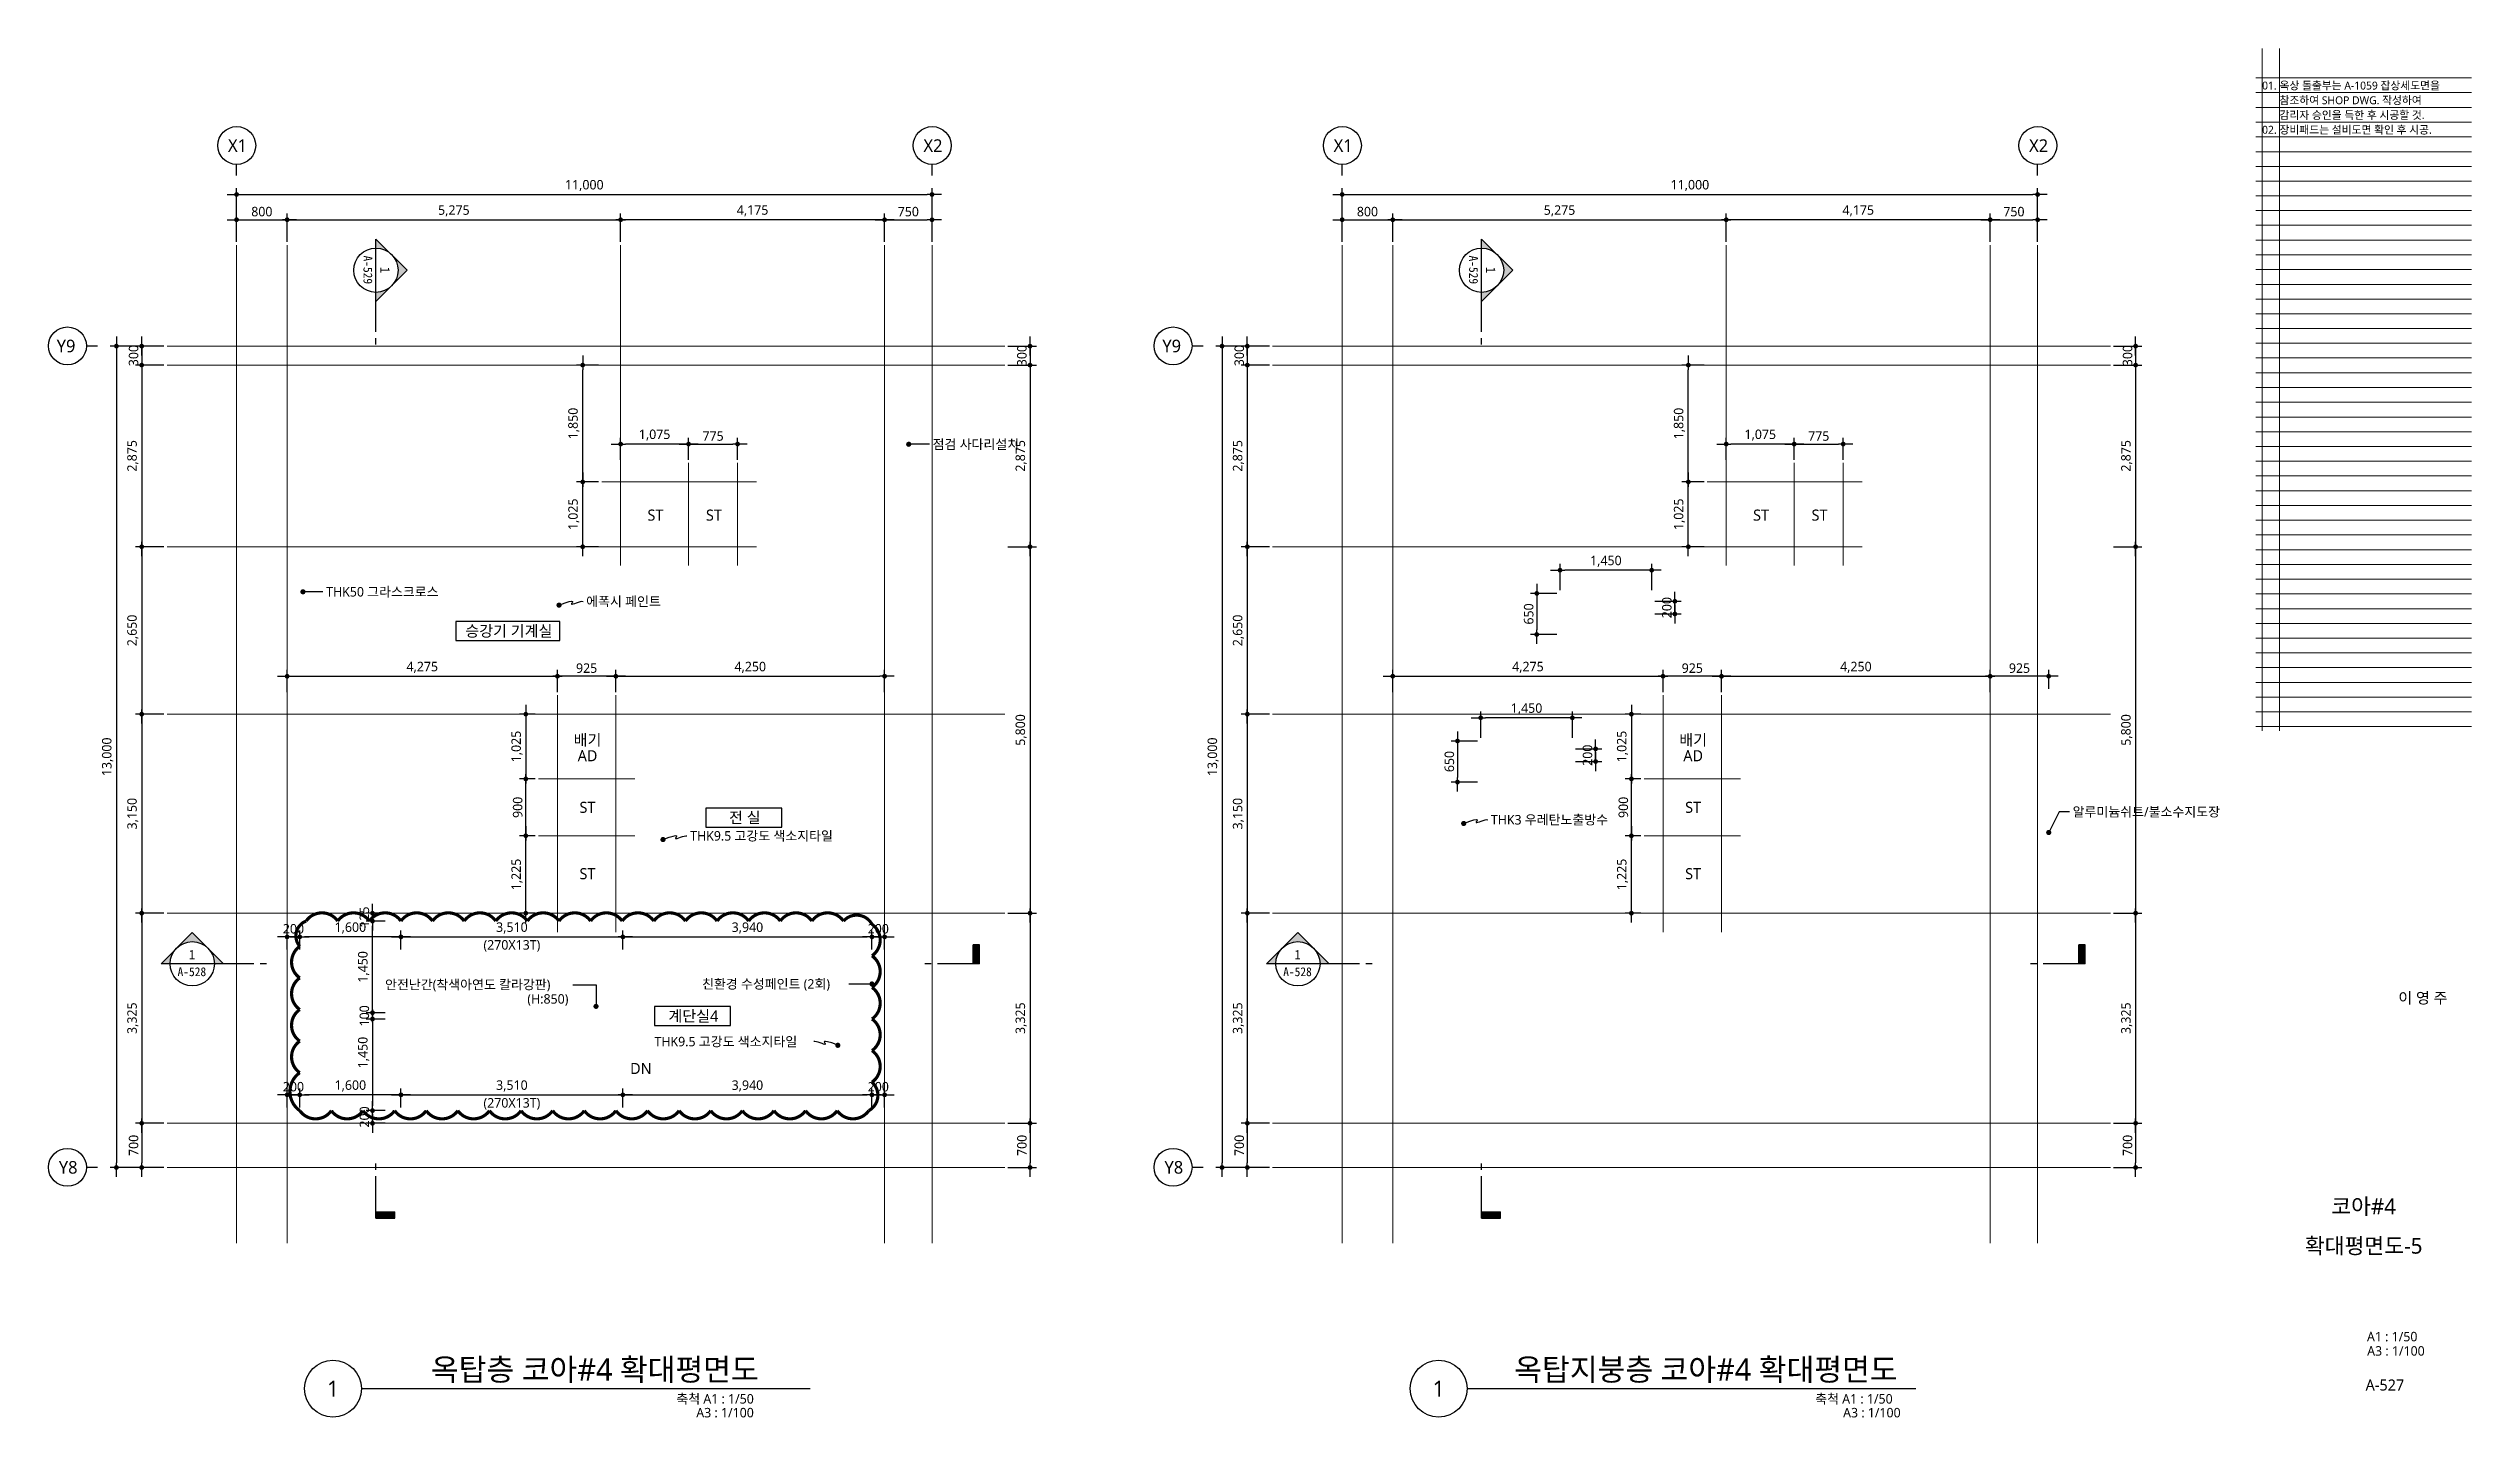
# Model space of a CAD drawing. Header units: millimetres. Extents: x 1424731 to 1631737, y 707248 to 849681.
# Drawn here: x 1593412 to 1631737, y 747948 to 769617 of the extents above; entities that cross this region are included whole.
import ezdxf
from ezdxf.enums import TextEntityAlignment as Align

# ---------------------------------------------------------------- set-up
doc = ezdxf.new("R2010")
doc.units = ezdxf.units.MM
doc.header["$MEASUREMENT"] = 0
doc.linetypes.add('CEN', pattern=[62, 60, -1, 0, -1])
doc.layers.get('0').update_dxf_attribs({"linetype": 'CONTINUOUS'})
for name, color, linetype, lineweight in [('A-AXIS-BUBL', 7, 'CONTINUOUS', 25), ('A-BORD-TEXT', 3, 'CONTINUOUS', 25), ('A-CNTL', 1, 'CEN', 15), ('A-DIMS', 7, 'CONTINUOUS', 25), ('A-MKXS-LEAD', 7, 'CONTINUOUS', 25), ('A-MKXS-MAK1', 3, 'CONTINUOUS', 25), ('A-MKXS-TEXT1', 3, 'CONTINUOUS', 25), ('A-MKXS-TEXT2', 7, 'CONTINUOUS', 25), ('A-MKXX-NAME', 3, 'CONTINUOUS', 25), ('A-MKXX-SYMB', 7, 'CONTINUOUS', 25), ('A-XXXX-SYMB', 7, 'CONTINUOUS', 25), ('A-XXXX-TXT1', 3, 'CONTINUOUS', 25), ('A-XXXX-TXT2', 3, 'CONTINUOUS', 25), ('REV-202205', 20, 'CONTINUOUS', 25)]:
    doc.layers.add(name, color=color, linetype=linetype, lineweight=lineweight)
doc.layers.add('A-XXXX-NPLT', color=144, linetype='CONTINUOUS', lineweight=15, plot=False)
doc.styles.add('HY울릉도L', font='')
doc.styles.add('돋움체', font='')
doc.styles.add('맑은 고딕', font='malgun.ttf')
doc.styles.add('맑은고딕', font='malgun.ttf')
doc.styles.get('HY울릉도L').set_extended_font_data('HYwulM')
doc.styles.get('돋움체').set_extended_font_data('DotumChe')
doc.dimstyles.new('CDIM', dxfattribs={"dimtxt": 3, "dimasz": 1.5, "dimexe": 2, "dimexo": 1, "dimgap": 1, "dimtad": 1, "dimdec": 0, "dimrnd": 0.5, "dimzin": 0, "dimdsep": 32, "dimlunit": 6, "dimtxsty": 'HY울릉도L', "dimblk1": '_CIDOT', "dimblk2": '_CIDOT', "dimsah": 1, "dimcen": 5.5, "dimclrd": 2, "dimclre": 2, "dimclrt": 7, "dimadec": 0, "dimazin": 0, "dimtfac": 1, "dimtdec": 0, "dimtix": 1, "dimtmove": 2, "dimatfit": 1, "dimldrblk": '_CIDOT', "dimfxl": 1, "dimtolj": 1, "dimtzin": 0, "dimlwd": -1, "dimarcsym": 0})

msp = doc.modelspace()

# ---------------------------------------------------------------- texts
at = {"layer": 'A-BORD-TEXT', "style": '맑은고딕'}
for s, height, p in [('이 영 주', 175, (1631356.3, 754502.3)), ('A1 : 1/50', 150, (1630881.5, 749154.6)), ('A3 : 1/100', 150, (1630996.4, 748927.9)), ('A-527', 175, (1630671.7, 748376.1))]:
    msp.add_text(s, height=height, dxfattribs=at).set_placement(p, align=Align.RIGHT)
for s, p in [('코아#4', (1630030.7, 751292.4)), ('확대평면도-5', (1630030.7, 750667.4))]:
    msp.add_text(s, height=250, dxfattribs=at).set_placement(p, align=Align.MIDDLE_CENTER)
at = {"layer": 'A-MKXS-TEXT1', "style": '맑은고딕'}
for s, p in [('점검 사다리설치', (1607396.4, 763352.7)), ('THK50 그라스크로스', (1597804.2, 761017.8)), ('에폭시 페인트', (1601917.4, 760865.4)), ('THK3 우레탄노출방수', (1616225.9, 757410)), ('알루미늄쉬트/불소수지도장', (1625427.6, 757535.7)), ('THK9.5 고강도 색소지타일', (1603561.4, 757155)), ('안전난간(착색아연도 칼라강판)', (1598735.9, 754801.3)), ('(H:850)', (1600986.3, 754573.8)), ('친환경 수성페인트 (2회)', (1603749.5, 754811)), ('THK9.5 고강도 색소지타일', (1602997, 753898.9))]:
    msp.add_text(s, height=150, dxfattribs=at).set_placement(p, align=Align.MIDDLE_LEFT)
at = {"layer": 'A-MKXX-NAME', "style": '맑은고딕'}
for s, p in [('ST', (1603012, 762231.2)), ('ST', (1603937, 762231.2)), ('ST', (1620499.5, 762231.2)), ('ST', (1621424.5, 762231.2)), ('승강기 기계실', (1600694.4, 760396.9)), ('배기', (1601938.5, 758672.9)), ('AD', (1601938.5, 758422.9)), ('배기', (1619426, 758672.9)), ('AD', (1619426, 758422.9)), ('ST', (1601937, 757606.2)), ('ST', (1619424.5, 757606.2)), ('전 실', (1604426.5, 757443.7)), ('ST', (1601937, 756556.2)), ('ST', (1619424.5, 756556.2)), ('계단실4', (1603612, 754302.9)), ('DN', (1602781.8, 753473))]:
    msp.add_text(s, height=175, dxfattribs=at).set_placement(p, align=Align.MIDDLE_CENTER)
at = {"layer": 'A-XXXX-TXT1', "style": '맑은고딕'}
for s, p in [('옥탑층 코아#4 확대평면도', (1604646.4, 748428.8)), ('옥탑지붕층 코아#4 확대평면도', (1622659.4, 748428.8))]:
    msp.add_text(s, height=350, dxfattribs=at).set_placement(p, align=Align.BOTTOM_RIGHT)
for p in [(1597912, 748406.2), (1615399.5, 748406.2)]:
    msp.add_text('1', height=250, dxfattribs=at).set_placement(p, align=Align.MIDDLE)
for s, p in [('축척 A1 : 1/50', (1604568.6, 748320)), ('축척 A1 : 1/50', (1622581.5, 748320)), ('A3 : 1/100', (1604568.6, 748101.1)), ('A3 : 1/100', (1622707.3, 748101.1))]:
    msp.add_text(s, height=150, dxfattribs=at).set_placement(p, align=Align.TOP_RIGHT)
at = {"layer": 'A-XXXX-TXT2', "ltscale": 0.2, "style": '맑은고딕'}
for s, p in [('X1', (1596402, 768080.5)), ('X2', (1607402, 768080.5)), ('X1', (1613889.5, 768080.5)), ('X2', (1624889.5, 768080.5)), ('Y9 ', (1593724.1, 764908.4)), ('Y9 ', (1611211.6, 764908.4)), ('Y8', (1593724.1, 751908.4)), ('Y8', (1611211.6, 751908.4))]:
    msp.add_text(s, height=200, dxfattribs=at).set_placement(p, align=Align.MIDDLE)

# ---------------------------------------------------------------- blocks, each defined once
blk = doc.blocks.new('_CIDOT')
at = {"color": 0, "linetype": 'ByBlock'}
blk.add_line((2, 0), (-1, 0), dxfattribs=at)
at = {"color": 0, "linetype": 'ByBlock', "const_width": 0.5}
blk.add_lwpolyline([(-0.25, 0, 1), (0.25, 0, 1)], format="xyb", close=True, dxfattribs=at)
blk = doc.blocks.new('*D39')
at = {"layer": 'A-DIMS', "lineweight": -2, "transparency": 16777216}
for p, q in [((1598737, 754356), (1598437, 754356)), ((1598737, 754256), (1598437, 754256))]:
    blk.add_line(p, q, dxfattribs=at)
at = {"layer": 'A-DIMS', "transparency": 16777216}
for p, q in [((1598537, 754431), (1598537, 754506)), ((1598537, 754356), (1598537, 754256)), ((1598537, 754181), (1598537, 754106))]:
    blk.add_line(p, q, dxfattribs=at)
at = {"layer": 'A-DIMS', "transparency": 16777216, "xscale": 75, "yscale": 75, "zscale": 75}
for p, rotation in [((1598537, 754356), 270), ((1598537, 754256), 90)]:
    blk.add_blockref('_CIDOT', p, dxfattribs=dict(at, rotation=rotation))
at = {"layer": 'A-DIMS', "color": 3, "transparency": 16777216, "insert": (1598409, 754306), "char_height": 150, "attachment_point": 5, "rotation": 90, "style": '맑은고딕'}
blk.add_mtext('\\A1;100', dxfattribs=at)
blk = doc.blocks.new('*D40')
at = {"layer": 'A-DIMS', "lineweight": -2, "transparency": 16777216}
for p, q in [((1598737, 754256), (1598437, 754256)), ((1598737, 752806), (1598437, 752806))]:
    blk.add_line(p, q, dxfattribs=at)
at = {"layer": 'A-DIMS', "transparency": 16777216}
blk.add_line((1598537, 754181), (1598537, 752881), dxfattribs=at)
at = {"layer": 'A-DIMS', "transparency": 16777216, "xscale": 75, "yscale": 75, "zscale": 75}
for p, rotation in [((1598537, 754256), 90), ((1598537, 752806), 270)]:
    blk.add_blockref('_CIDOT', p, dxfattribs=dict(at, rotation=rotation))
at = {"layer": 'A-DIMS', "color": 3, "transparency": 16777216, "insert": (1598397, 753725), "char_height": 150, "attachment_point": 5, "rotation": 90, "style": '맑은고딕'}
blk.add_mtext('\\A1;1,450', dxfattribs=at)
blk = doc.blocks.new('*D41')
at = {"layer": 'A-DIMS', "lineweight": -2, "transparency": 16777216}
for p, q in [((1598737, 755806), (1598437, 755806)), ((1598737, 754356), (1598437, 754356))]:
    blk.add_line(p, q, dxfattribs=at)
at = {"layer": 'A-DIMS', "transparency": 16777216}
blk.add_line((1598537, 754431), (1598537, 755731), dxfattribs=at)
at = {"layer": 'A-DIMS', "transparency": 16777216, "xscale": 75, "yscale": 75, "zscale": 75}
for p, rotation in [((1598537, 755806), 90), ((1598537, 754356), 270)]:
    blk.add_blockref('_CIDOT', p, dxfattribs=dict(at, rotation=rotation))
at = {"layer": 'A-DIMS', "color": 3, "transparency": 16777216, "insert": (1598397, 755081), "char_height": 150, "attachment_point": 5, "rotation": 90, "style": '맑은고딕'}
blk.add_mtext('\\A1;1,450', dxfattribs=at)
blk = doc.blocks.new('*D42')
at = {"layer": 'A-DIMS', "lineweight": -2, "transparency": 16777216}
for p, q in [((1598737, 752806), (1598437, 752806)), ((1598737, 752606), (1598437, 752606))]:
    blk.add_line(p, q, dxfattribs=at)
at = {"layer": 'A-DIMS', "transparency": 16777216}
for p, q in [((1598537, 752881), (1598537, 752956)), ((1598537, 752606), (1598537, 752806)), ((1598537, 752531), (1598537, 752456))]:
    blk.add_line(p, q, dxfattribs=at)
at = {"layer": 'A-DIMS', "transparency": 16777216, "xscale": 75, "yscale": 75, "zscale": 75}
for p, rotation in [((1598537, 752806), 270), ((1598537, 752606), 90)]:
    blk.add_blockref('_CIDOT', p, dxfattribs=dict(at, rotation=rotation))
at = {"layer": 'A-DIMS', "color": 3, "transparency": 16777216, "insert": (1598410, 752706), "char_height": 150, "attachment_point": 5, "rotation": 90, "style": '맑은고딕'}
blk.add_mtext('\\A1;200', dxfattribs=at)
blk = doc.blocks.new('*D43')
at = {"layer": 'A-DIMS', "lineweight": -2, "transparency": 16777216}
for p, q in [((1598737, 755931), (1598437, 755931)), ((1598737, 755806), (1598437, 755806))]:
    blk.add_line(p, q, dxfattribs=at)
at = {"layer": 'A-DIMS', "transparency": 16777216}
for p, q in [((1598537, 756006), (1598537, 756081)), ((1598537, 755806), (1598537, 755931)), ((1598537, 755731), (1598537, 755656))]:
    blk.add_line(p, q, dxfattribs=at)
at = {"layer": 'A-DIMS', "transparency": 16777216, "xscale": 75, "yscale": 75, "zscale": 75}
for p, rotation in [((1598537, 755931), 270), ((1598537, 755806), 90)]:
    blk.add_blockref('_CIDOT', p, dxfattribs=dict(at, rotation=rotation))
at = {"layer": 'A-DIMS', "color": 3, "transparency": 16777216, "insert": (1598409, 755869), "char_height": 150, "attachment_point": 5, "rotation": 90, "style": '맑은고딕'}
blk.add_mtext('\\A1;125', dxfattribs=at)
blk = doc.blocks.new('*D44')
at = {"layer": 'A-DIMS', "lineweight": -2, "transparency": 16777216}
for p, q in [((1598987, 752856), (1598987, 753156)), ((1602497, 752856), (1602497, 753156))]:
    blk.add_line(p, q, dxfattribs=at)
at = {"layer": 'A-DIMS', "transparency": 16777216}
blk.add_line((1599062, 753056), (1602422, 753056), dxfattribs=at)
at = {"layer": 'A-DIMS', "transparency": 16777216, "xscale": 75, "yscale": 75, "zscale": 75, "rotation": 180}
blk.add_blockref('_CIDOT', (1598987, 753056), dxfattribs=at)
at = {"layer": 'A-DIMS', "transparency": 16777216, "xscale": 75, "yscale": 75, "zscale": 75}
blk.add_blockref('_CIDOT', (1602497, 753056), dxfattribs=at)
at = {"layer": 'A-DIMS', "color": 3, "transparency": 16777216, "char_height": 150, "attachment_point": 5, "style": '맑은고딕'}
for s, insert in [('\\A1;3,510', (1600742, 753197)), ('\\A1;(270X13T)', (1600742, 752913))]:
    blk.add_mtext(s, dxfattribs=dict(at, insert=insert))
blk = doc.blocks.new('*D45')
at = {"layer": 'A-DIMS', "lineweight": -2, "transparency": 16777216}
for p, q in [((1598987, 755356), (1598987, 755656)), ((1602497, 755356), (1602497, 755656))]:
    blk.add_line(p, q, dxfattribs=at)
at = {"layer": 'A-DIMS', "transparency": 16777216}
blk.add_line((1599062, 755556), (1602422, 755556), dxfattribs=at)
at = {"layer": 'A-DIMS', "transparency": 16777216, "xscale": 75, "yscale": 75, "zscale": 75, "rotation": 180}
blk.add_blockref('_CIDOT', (1598987, 755556), dxfattribs=at)
at = {"layer": 'A-DIMS', "transparency": 16777216, "xscale": 75, "yscale": 75, "zscale": 75}
blk.add_blockref('_CIDOT', (1602497, 755556), dxfattribs=at)
at = {"layer": 'A-DIMS', "color": 3, "transparency": 16777216, "char_height": 150, "attachment_point": 5, "style": '맑은고딕'}
for s, insert in [('\\A1;3,510', (1600742, 755697)), ('\\A1;(270X13T)', (1600742, 755413))]:
    blk.add_mtext(s, dxfattribs=dict(at, insert=insert))
blk = doc.blocks.new('*D46')
at = {"layer": 'A-DIMS', "transparency": 16777216}
for p, q in [((1594887, 764981), (1594887, 765056)), ((1594887, 764906), (1594887, 764606)), ((1594887, 764531), (1594887, 764456))]:
    blk.add_line(p, q, dxfattribs=at)
at = {"layer": 'A-DIMS', "lineweight": -2, "transparency": 16777216}
for p, q in [((1595237, 764906), (1594787, 764906)), ((1595237, 764606), (1594787, 764606))]:
    blk.add_line(p, q, dxfattribs=at)
at = {"layer": 'A-DIMS', "transparency": 16777216, "xscale": 75, "yscale": 75, "zscale": 75}
for p, rotation in [((1594887, 764906), 270), ((1594887, 764606), 90)]:
    blk.add_blockref('_CIDOT', p, dxfattribs=dict(at, rotation=rotation))
at = {"layer": 'A-DIMS', "color": 3, "transparency": 16777216, "insert": (1594759, 764756), "char_height": 150, "attachment_point": 5, "rotation": 90, "style": '맑은고딕'}
blk.add_mtext('\\A1;300', dxfattribs=at)
blk = doc.blocks.new('*D47')
at = {"layer": 'A-DIMS', "lineweight": -2, "transparency": 16777216}
for p, q in [((1597187, 766556), (1597187, 767006)), ((1602462, 766556), (1602462, 767006))]:
    blk.add_line(p, q, dxfattribs=at)
at = {"layer": 'A-DIMS', "transparency": 16777216}
blk.add_line((1597262, 766906), (1602387, 766906), dxfattribs=at)
at = {"layer": 'A-DIMS', "transparency": 16777216, "xscale": 75, "yscale": 75, "zscale": 75, "rotation": 180}
blk.add_blockref('_CIDOT', (1597187, 766906), dxfattribs=at)
at = {"layer": 'A-DIMS', "transparency": 16777216, "xscale": 75, "yscale": 75, "zscale": 75}
blk.add_blockref('_CIDOT', (1602462, 766906), dxfattribs=at)
at = {"layer": 'A-DIMS', "color": 3, "transparency": 16777216, "insert": (1599824, 767046), "char_height": 150, "attachment_point": 5, "style": '맑은고딕'}
blk.add_mtext('\\A1;5,275', dxfattribs=at)
blk = doc.blocks.new('*D48')
at = {"layer": 'A-DIMS', "lineweight": -2, "transparency": 16777216}
for p, q in [((1596387, 766556), (1596387, 767406)), ((1607387, 766556), (1607387, 767406))]:
    blk.add_line(p, q, dxfattribs=at)
at = {"layer": 'A-DIMS', "transparency": 16777216}
blk.add_line((1596462, 767306), (1607312, 767306), dxfattribs=at)
at = {"layer": 'A-DIMS', "transparency": 16777216, "xscale": 75, "yscale": 75, "zscale": 75, "rotation": 180}
blk.add_blockref('_CIDOT', (1596387, 767306), dxfattribs=at)
at = {"layer": 'A-DIMS', "transparency": 16777216, "xscale": 75, "yscale": 75, "zscale": 75}
blk.add_blockref('_CIDOT', (1607387, 767306), dxfattribs=at)
at = {"layer": 'A-DIMS', "color": 3, "transparency": 16777216, "insert": (1601887, 767447), "char_height": 150, "attachment_point": 5, "style": '맑은고딕'}
blk.add_mtext('\\A1;11,000', dxfattribs=at)
blk = doc.blocks.new('*D49')
at = {"layer": 'A-DIMS', "lineweight": -2, "transparency": 16777216}
for p, q in [((1596387, 766556), (1596387, 767006)), ((1597187, 766556), (1597187, 767006))]:
    blk.add_line(p, q, dxfattribs=at)
at = {"layer": 'A-DIMS', "transparency": 16777216}
blk.add_line((1596462, 766906), (1597112, 766906), dxfattribs=at)
at = {"layer": 'A-DIMS', "transparency": 16777216, "xscale": 75, "yscale": 75, "zscale": 75, "rotation": 180}
blk.add_blockref('_CIDOT', (1596387, 766906), dxfattribs=at)
at = {"layer": 'A-DIMS', "transparency": 16777216, "xscale": 75, "yscale": 75, "zscale": 75}
blk.add_blockref('_CIDOT', (1597187, 766906), dxfattribs=at)
at = {"layer": 'A-DIMS', "color": 3, "transparency": 16777216, "insert": (1596787, 767034), "char_height": 150, "attachment_point": 5, "style": '맑은고딕'}
blk.add_mtext('\\A1;800', dxfattribs=at)
blk = doc.blocks.new('*D50')
at = {"layer": 'A-DIMS', "lineweight": -2, "transparency": 16777216}
for p, q in [((1606637, 766556), (1606637, 767006)), ((1607387, 766556), (1607387, 767006))]:
    blk.add_line(p, q, dxfattribs=at)
at = {"layer": 'A-DIMS', "transparency": 16777216}
blk.add_line((1606712, 766906), (1607312, 766906), dxfattribs=at)
at = {"layer": 'A-DIMS', "transparency": 16777216, "xscale": 75, "yscale": 75, "zscale": 75, "rotation": 180}
blk.add_blockref('_CIDOT', (1606637, 766906), dxfattribs=at)
at = {"layer": 'A-DIMS', "transparency": 16777216, "xscale": 75, "yscale": 75, "zscale": 75}
blk.add_blockref('_CIDOT', (1607387, 766906), dxfattribs=at)
at = {"layer": 'A-DIMS', "color": 3, "transparency": 16777216, "insert": (1607012, 767034), "char_height": 150, "attachment_point": 5, "style": '맑은고딕'}
blk.add_mtext('\\A1;750', dxfattribs=at)
blk = doc.blocks.new('*D51')
at = {"layer": 'A-DIMS', "lineweight": -2, "transparency": 16777216}
for p, q in [((1595237, 764906), (1594387, 764906)), ((1595237, 751906), (1594387, 751906))]:
    blk.add_line(p, q, dxfattribs=at)
at = {"layer": 'A-DIMS', "transparency": 16777216}
blk.add_line((1594487, 764831), (1594487, 751981), dxfattribs=at)
at = {"layer": 'A-DIMS', "transparency": 16777216, "xscale": 75, "yscale": 75, "zscale": 75}
for p, rotation in [((1594487, 764906), 90), ((1594487, 751906), 270)]:
    blk.add_blockref('_CIDOT', p, dxfattribs=dict(at, rotation=rotation))
at = {"layer": 'A-DIMS', "color": 3, "transparency": 16777216, "insert": (1594347, 758406), "char_height": 150, "attachment_point": 5, "rotation": 90, "style": '맑은고딕'}
blk.add_mtext('\\A1;13,000', dxfattribs=at)
blk = doc.blocks.new('*D52')
at = {"layer": 'A-DIMS', "lineweight": -2, "transparency": 16777216}
for p, q in [((1595237, 764606), (1594787, 764606)), ((1595237, 761731), (1594787, 761731))]:
    blk.add_line(p, q, dxfattribs=at)
at = {"layer": 'A-DIMS', "transparency": 16777216}
blk.add_line((1594887, 764531), (1594887, 761806), dxfattribs=at)
at = {"layer": 'A-DIMS', "transparency": 16777216, "xscale": 75, "yscale": 75, "zscale": 75}
for p, rotation in [((1594887, 764606), 90), ((1594887, 761731), 270)]:
    blk.add_blockref('_CIDOT', p, dxfattribs=dict(at, rotation=rotation))
at = {"layer": 'A-DIMS', "color": 3, "transparency": 16777216, "insert": (1594747, 763169), "char_height": 150, "attachment_point": 5, "rotation": 90, "style": '맑은고딕'}
blk.add_mtext('\\A1;2,875', dxfattribs=at)
blk = doc.blocks.new('*D53')
at = {"layer": 'A-DIMS', "lineweight": -2, "transparency": 16777216}
for p, q in [((1595237, 761731), (1594787, 761731)), ((1595237, 759081), (1594787, 759081))]:
    blk.add_line(p, q, dxfattribs=at)
at = {"layer": 'A-DIMS', "transparency": 16777216}
blk.add_line((1594887, 761656), (1594887, 759156), dxfattribs=at)
at = {"layer": 'A-DIMS', "transparency": 16777216, "xscale": 75, "yscale": 75, "zscale": 75}
for p, rotation in [((1594887, 761731), 90), ((1594887, 759081), 270)]:
    blk.add_blockref('_CIDOT', p, dxfattribs=dict(at, rotation=rotation))
at = {"layer": 'A-DIMS', "color": 3, "transparency": 16777216, "insert": (1594747, 760406), "char_height": 150, "attachment_point": 5, "rotation": 90, "style": '맑은고딕'}
blk.add_mtext('\\A1;2,650', dxfattribs=at)
blk = doc.blocks.new('*D54')
at = {"layer": 'A-DIMS', "lineweight": -2, "transparency": 16777216}
for p, q in [((1595237, 759081), (1594787, 759081)), ((1595237, 755931), (1594787, 755931))]:
    blk.add_line(p, q, dxfattribs=at)
at = {"layer": 'A-DIMS', "transparency": 16777216}
blk.add_line((1594887, 759006), (1594887, 756006), dxfattribs=at)
at = {"layer": 'A-DIMS', "transparency": 16777216, "xscale": 75, "yscale": 75, "zscale": 75}
for p, rotation in [((1594887, 759081), 90), ((1594887, 755931), 270)]:
    blk.add_blockref('_CIDOT', p, dxfattribs=dict(at, rotation=rotation))
at = {"layer": 'A-DIMS', "color": 3, "transparency": 16777216, "insert": (1594747, 757506), "char_height": 150, "attachment_point": 5, "rotation": 90, "style": '맑은고딕'}
blk.add_mtext('\\A1;3,150', dxfattribs=at)
blk = doc.blocks.new('*D55')
at = {"layer": 'A-DIMS', "lineweight": -2, "transparency": 16777216}
for p, q in [((1595237, 755931), (1594787, 755931)), ((1595237, 752606), (1594787, 752606))]:
    blk.add_line(p, q, dxfattribs=at)
at = {"layer": 'A-DIMS', "transparency": 16777216}
blk.add_line((1594887, 755856), (1594887, 752681), dxfattribs=at)
at = {"layer": 'A-DIMS', "transparency": 16777216, "xscale": 75, "yscale": 75, "zscale": 75}
for p, rotation in [((1594887, 755931), 90), ((1594887, 752606), 270)]:
    blk.add_blockref('_CIDOT', p, dxfattribs=dict(at, rotation=rotation))
at = {"layer": 'A-DIMS', "color": 3, "transparency": 16777216, "insert": (1594747, 754269), "char_height": 150, "attachment_point": 5, "rotation": 90, "style": '맑은고딕'}
blk.add_mtext('\\A1;3,325', dxfattribs=at)
blk = doc.blocks.new('*D56')
at = {"layer": 'A-DIMS', "lineweight": -2, "transparency": 16777216}
for p, q in [((1595237, 752606), (1594787, 752606)), ((1595237, 751906), (1594787, 751906))]:
    blk.add_line(p, q, dxfattribs=at)
at = {"layer": 'A-DIMS', "transparency": 16777216}
blk.add_line((1594887, 752531), (1594887, 751981), dxfattribs=at)
at = {"layer": 'A-DIMS', "transparency": 16777216, "xscale": 75, "yscale": 75, "zscale": 75}
for p, rotation in [((1594887, 752606), 90), ((1594887, 751906), 270)]:
    blk.add_blockref('_CIDOT', p, dxfattribs=dict(at, rotation=rotation))
at = {"layer": 'A-DIMS', "color": 3, "transparency": 16777216, "insert": (1594759, 752256), "char_height": 150, "attachment_point": 5, "rotation": 90, "style": '맑은고딕'}
blk.add_mtext('\\A1;700', dxfattribs=at)
blk = doc.blocks.new('*D57')
at = {"layer": 'A-DIMS', "transparency": 16777216}
for p, q in [((1608937, 764981), (1608937, 765056)), ((1608937, 764906), (1608937, 764606)), ((1608937, 764531), (1608937, 764456))]:
    blk.add_line(p, q, dxfattribs=at)
at = {"layer": 'A-DIMS', "lineweight": -2, "transparency": 16777216}
for p, q in [((1608587, 764906), (1609037, 764906)), ((1608587, 764606), (1609037, 764606))]:
    blk.add_line(p, q, dxfattribs=at)
at = {"layer": 'A-DIMS', "transparency": 16777216, "xscale": 75, "yscale": 75, "zscale": 75}
for p, rotation in [((1608937, 764906), 270), ((1608937, 764606), 90)]:
    blk.add_blockref('_CIDOT', p, dxfattribs=dict(at, rotation=rotation))
at = {"layer": 'A-DIMS', "color": 3, "transparency": 16777216, "insert": (1608809, 764756), "char_height": 150, "attachment_point": 5, "rotation": 90, "style": '맑은고딕'}
blk.add_mtext('\\A1;300', dxfattribs=at)
blk = doc.blocks.new('*D58')
at = {"layer": 'A-DIMS', "lineweight": -2, "transparency": 16777216}
for p, q in [((1608587, 764606), (1609037, 764606)), ((1608587, 761731), (1609037, 761731))]:
    blk.add_line(p, q, dxfattribs=at)
at = {"layer": 'A-DIMS', "transparency": 16777216}
blk.add_line((1608937, 764531), (1608937, 761806), dxfattribs=at)
at = {"layer": 'A-DIMS', "transparency": 16777216, "xscale": 75, "yscale": 75, "zscale": 75}
for p, rotation in [((1608937, 764606), 90), ((1608937, 761731), 270)]:
    blk.add_blockref('_CIDOT', p, dxfattribs=dict(at, rotation=rotation))
at = {"layer": 'A-DIMS', "color": 3, "transparency": 16777216, "insert": (1608797, 763169), "char_height": 150, "attachment_point": 5, "rotation": 90, "style": '맑은고딕'}
blk.add_mtext('\\A1;2,875', dxfattribs=at)
blk = doc.blocks.new('*D59')
at = {"layer": 'A-DIMS', "lineweight": -2, "transparency": 16777216}
for p, q in [((1608587, 761731), (1609037, 761731)), ((1608587, 755931), (1609037, 755931))]:
    blk.add_line(p, q, dxfattribs=at)
at = {"layer": 'A-DIMS', "transparency": 16777216}
blk.add_line((1608937, 761656), (1608937, 756006), dxfattribs=at)
at = {"layer": 'A-DIMS', "transparency": 16777216, "xscale": 75, "yscale": 75, "zscale": 75}
for p, rotation in [((1608937, 761731), 90), ((1608937, 755931), 270)]:
    blk.add_blockref('_CIDOT', p, dxfattribs=dict(at, rotation=rotation))
at = {"layer": 'A-DIMS', "color": 3, "transparency": 16777216, "insert": (1608797, 758831), "char_height": 150, "attachment_point": 5, "rotation": 90, "style": '맑은고딕'}
blk.add_mtext('\\A1;5,800', dxfattribs=at)
blk = doc.blocks.new('*D60')
at = {"layer": 'A-DIMS', "lineweight": -2, "transparency": 16777216}
for p, q in [((1608587, 755931), (1609037, 755931)), ((1608587, 752606), (1609037, 752606))]:
    blk.add_line(p, q, dxfattribs=at)
at = {"layer": 'A-DIMS', "transparency": 16777216}
blk.add_line((1608937, 755856), (1608937, 752681), dxfattribs=at)
at = {"layer": 'A-DIMS', "transparency": 16777216, "xscale": 75, "yscale": 75, "zscale": 75}
for p, rotation in [((1608937, 755931), 90), ((1608937, 752606), 270)]:
    blk.add_blockref('_CIDOT', p, dxfattribs=dict(at, rotation=rotation))
at = {"layer": 'A-DIMS', "color": 3, "transparency": 16777216, "insert": (1608797, 754269), "char_height": 150, "attachment_point": 5, "rotation": 90, "style": '맑은고딕'}
blk.add_mtext('\\A1;3,325', dxfattribs=at)
blk = doc.blocks.new('*D94')
at = {"layer": 'A-DIMS', "lineweight": -2, "transparency": 16777216}
for p, q in [((1608587, 752606), (1609037, 752606)), ((1608587, 751906), (1609037, 751906))]:
    blk.add_line(p, q, dxfattribs=at)
at = {"layer": 'A-DIMS', "transparency": 16777216}
blk.add_line((1608937, 752531), (1608937, 751981), dxfattribs=at)
at = {"layer": 'A-DIMS', "transparency": 16777216, "xscale": 75, "yscale": 75, "zscale": 75}
for p, rotation in [((1608937, 752606), 90), ((1608937, 751906), 270)]:
    blk.add_blockref('_CIDOT', p, dxfattribs=dict(at, rotation=rotation))
at = {"layer": 'A-DIMS', "color": 3, "transparency": 16777216, "insert": (1608809, 752256), "char_height": 150, "attachment_point": 5, "rotation": 90, "style": '맑은고딕'}
blk.add_mtext('\\A1;700', dxfattribs=at)
blk = doc.blocks.new('*D114')
at = {"layer": 'A-DIMS', "lineweight": -2, "transparency": 16777216}
for p, q in [((1603537, 763106), (1603537, 763456)), ((1604312, 763106), (1604312, 763456))]:
    blk.add_line(p, q, dxfattribs=at)
at = {"layer": 'A-DIMS', "transparency": 16777216}
blk.add_line((1603612, 763356), (1604237, 763356), dxfattribs=at)
at = {"layer": 'A-DIMS', "transparency": 16777216, "xscale": 75, "yscale": 75, "zscale": 75, "rotation": 180}
blk.add_blockref('_CIDOT', (1603537, 763356), dxfattribs=at)
at = {"layer": 'A-DIMS', "transparency": 16777216, "xscale": 75, "yscale": 75, "zscale": 75}
blk.add_blockref('_CIDOT', (1604312, 763356), dxfattribs=at)
at = {"layer": 'A-DIMS', "color": 3, "transparency": 16777216, "insert": (1603924, 763482), "char_height": 150, "attachment_point": 5, "style": '맑은고딕'}
blk.add_mtext('\\A1;775', dxfattribs=at)
blk = doc.blocks.new('*D254')
at = {"layer": 'A-DIMS', "lineweight": -2, "transparency": 16777216}
for p, q in [((1602497, 755356), (1602497, 755656)), ((1606437, 755356), (1606437, 755656))]:
    blk.add_line(p, q, dxfattribs=at)
at = {"layer": 'A-DIMS', "transparency": 16777216}
blk.add_line((1602572, 755556), (1606362, 755556), dxfattribs=at)
at = {"layer": 'A-DIMS', "transparency": 16777216, "xscale": 75, "yscale": 75, "zscale": 75, "rotation": 180}
blk.add_blockref('_CIDOT', (1602497, 755556), dxfattribs=at)
at = {"layer": 'A-DIMS', "transparency": 16777216, "xscale": 75, "yscale": 75, "zscale": 75}
blk.add_blockref('_CIDOT', (1606437, 755556), dxfattribs=at)
at = {"layer": 'A-DIMS', "color": 3, "transparency": 16777216, "insert": (1604467, 755696), "char_height": 150, "attachment_point": 5, "style": '맑은고딕'}
blk.add_mtext('\\A1;3,940', dxfattribs=at)
blk = doc.blocks.new('*D255')
at = {"layer": 'A-DIMS', "lineweight": -2, "transparency": 16777216}
for p, q in [((1597387, 755356), (1597387, 755656)), ((1598987, 755356), (1598987, 755656))]:
    blk.add_line(p, q, dxfattribs=at)
at = {"layer": 'A-DIMS', "transparency": 16777216}
blk.add_line((1598912, 755556), (1597462, 755556), dxfattribs=at)
at = {"layer": 'A-DIMS', "transparency": 16777216, "xscale": 75, "yscale": 75, "zscale": 75, "rotation": 180}
blk.add_blockref('_CIDOT', (1597387, 755556), dxfattribs=at)
at = {"layer": 'A-DIMS', "transparency": 16777216, "xscale": 75, "yscale": 75, "zscale": 75}
blk.add_blockref('_CIDOT', (1598987, 755556), dxfattribs=at)
at = {"layer": 'A-DIMS', "color": 3, "transparency": 16777216, "insert": (1598187, 755697), "char_height": 150, "attachment_point": 5, "style": '맑은고딕'}
blk.add_mtext('\\A1;1,600', dxfattribs=at)
blk = doc.blocks.new('*D256')
at = {"layer": 'A-DIMS', "lineweight": -2, "transparency": 16777216}
for p, q in [((1597387, 752856), (1597387, 753156)), ((1598987, 752856), (1598987, 753156))]:
    blk.add_line(p, q, dxfattribs=at)
at = {"layer": 'A-DIMS', "transparency": 16777216}
blk.add_line((1598912, 753056), (1597462, 753056), dxfattribs=at)
at = {"layer": 'A-DIMS', "transparency": 16777216, "xscale": 75, "yscale": 75, "zscale": 75, "rotation": 180}
blk.add_blockref('_CIDOT', (1597387, 753056), dxfattribs=at)
at = {"layer": 'A-DIMS', "transparency": 16777216, "xscale": 75, "yscale": 75, "zscale": 75}
blk.add_blockref('_CIDOT', (1598987, 753056), dxfattribs=at)
at = {"layer": 'A-DIMS', "color": 3, "transparency": 16777216, "insert": (1598187, 753197), "char_height": 150, "attachment_point": 5, "style": '맑은고딕'}
blk.add_mtext('\\A1;1,600', dxfattribs=at)
blk = doc.blocks.new('*D257')
at = {"layer": 'A-DIMS', "lineweight": -2, "transparency": 16777216}
for p, q in [((1602497, 752856), (1602497, 753156)), ((1606437, 752856), (1606437, 753156))]:
    blk.add_line(p, q, dxfattribs=at)
at = {"layer": 'A-DIMS', "transparency": 16777216}
blk.add_line((1602572, 753056), (1606362, 753056), dxfattribs=at)
at = {"layer": 'A-DIMS', "transparency": 16777216, "xscale": 75, "yscale": 75, "zscale": 75, "rotation": 180}
blk.add_blockref('_CIDOT', (1602497, 753056), dxfattribs=at)
at = {"layer": 'A-DIMS', "transparency": 16777216, "xscale": 75, "yscale": 75, "zscale": 75}
blk.add_blockref('_CIDOT', (1606437, 753056), dxfattribs=at)
at = {"layer": 'A-DIMS', "color": 3, "transparency": 16777216, "insert": (1604467, 753196), "char_height": 150, "attachment_point": 5, "style": '맑은고딕'}
blk.add_mtext('\\A1;3,940', dxfattribs=at)
blk = doc.blocks.new('*D253')
at = {"layer": 'A-DIMS', "transparency": 16777216}
for p, q in [((1597112, 755556), (1597037, 755556)), ((1597387, 755556), (1597187, 755556)), ((1597462, 755556), (1597537, 755556))]:
    blk.add_line(p, q, dxfattribs=at)
at = {"layer": 'A-DIMS', "lineweight": -2, "transparency": 16777216}
for p, q in [((1597187, 755356), (1597187, 755656)), ((1597387, 755356), (1597387, 755656))]:
    blk.add_line(p, q, dxfattribs=at)
at = {"layer": 'A-DIMS', "transparency": 16777216, "xscale": 75, "yscale": 75, "zscale": 75}
blk.add_blockref('_CIDOT', (1597187, 755556), dxfattribs=at)
at = {"layer": 'A-DIMS', "transparency": 16777216, "xscale": 75, "yscale": 75, "zscale": 75, "rotation": 180}
blk.add_blockref('_CIDOT', (1597387, 755556), dxfattribs=at)
at = {"layer": 'A-DIMS', "color": 3, "transparency": 16777216, "insert": (1597287, 755684), "char_height": 150, "attachment_point": 5, "style": '맑은고딕'}
blk.add_mtext('\\A1;200', dxfattribs=at)
blk = doc.blocks.new('*D250')
at = {"layer": 'A-DIMS', "lineweight": -2, "transparency": 16777216}
for p, q in [((1597187, 752856), (1597187, 753156)), ((1597387, 752856), (1597387, 753156))]:
    blk.add_line(p, q, dxfattribs=at)
at = {"layer": 'A-DIMS', "transparency": 16777216}
for p, q in [((1597112, 753056), (1597037, 753056)), ((1597387, 753056), (1597187, 753056)), ((1597462, 753056), (1597537, 753056))]:
    blk.add_line(p, q, dxfattribs=at)
at = {"layer": 'A-DIMS', "transparency": 16777216, "xscale": 75, "yscale": 75, "zscale": 75}
blk.add_blockref('_CIDOT', (1597187, 753056), dxfattribs=at)
at = {"layer": 'A-DIMS', "transparency": 16777216, "xscale": 75, "yscale": 75, "zscale": 75, "rotation": 180}
blk.add_blockref('_CIDOT', (1597387, 753056), dxfattribs=at)
at = {"layer": 'A-DIMS', "color": 3, "transparency": 16777216, "insert": (1597287, 753184), "char_height": 150, "attachment_point": 5, "style": '맑은고딕'}
blk.add_mtext('\\A1;200', dxfattribs=at)
blk = doc.blocks.new('*D251')
at = {"layer": 'A-DIMS', "lineweight": -2, "transparency": 16777216}
for p, q in [((1606437, 752856), (1606437, 753156)), ((1606637, 752856), (1606637, 753156))]:
    blk.add_line(p, q, dxfattribs=at)
at = {"layer": 'A-DIMS', "transparency": 16777216}
for p, q in [((1606362, 753056), (1606287, 753056)), ((1606437, 753056), (1606637, 753056)), ((1606712, 753056), (1606787, 753056))]:
    blk.add_line(p, q, dxfattribs=at)
at = {"layer": 'A-DIMS', "transparency": 16777216, "xscale": 75, "yscale": 75, "zscale": 75}
blk.add_blockref('_CIDOT', (1606437, 753056), dxfattribs=at)
at = {"layer": 'A-DIMS', "transparency": 16777216, "xscale": 75, "yscale": 75, "zscale": 75, "rotation": 180}
blk.add_blockref('_CIDOT', (1606637, 753056), dxfattribs=at)
at = {"layer": 'A-DIMS', "color": 3, "transparency": 16777216, "insert": (1606537, 753184), "char_height": 150, "attachment_point": 5, "style": '맑은고딕'}
blk.add_mtext('\\A1;200', dxfattribs=at)
blk = doc.blocks.new('*D252')
at = {"layer": 'A-DIMS', "transparency": 16777216}
for p, q in [((1606362, 755556), (1606287, 755556)), ((1606437, 755556), (1606637, 755556)), ((1606712, 755556), (1606787, 755556))]:
    blk.add_line(p, q, dxfattribs=at)
at = {"layer": 'A-DIMS', "lineweight": -2, "transparency": 16777216}
for p, q in [((1606437, 755356), (1606437, 755656)), ((1606637, 755356), (1606637, 755656))]:
    blk.add_line(p, q, dxfattribs=at)
at = {"layer": 'A-DIMS', "transparency": 16777216, "xscale": 75, "yscale": 75, "zscale": 75}
blk.add_blockref('_CIDOT', (1606437, 755556), dxfattribs=at)
at = {"layer": 'A-DIMS', "transparency": 16777216, "xscale": 75, "yscale": 75, "zscale": 75, "rotation": 180}
blk.add_blockref('_CIDOT', (1606637, 755556), dxfattribs=at)
at = {"layer": 'A-DIMS', "color": 3, "transparency": 16777216, "insert": (1606537, 755684), "char_height": 150, "attachment_point": 5, "style": '맑은고딕'}
blk.add_mtext('\\A1;200', dxfattribs=at)
blk = doc.blocks.new('CORE 4- 단면')
at = {"layer": 'A-MKXS-MAK1'}
h = blk.add_hatch(color=256, dxfattribs=at)
h.paths.add_polyline_path([(3895, 11325), (3647, 11078, 0.414214), (3647, 11572)])
h.paths.add_polyline_path([(3647, 11078), (3400, 10830), (3400, 10975, 0.198912)])
h.paths.add_polyline_path([(3647, 11572, 0.198912), (3400, 11675), (3400, 11820)])
h = blk.add_hatch(color=256, dxfattribs=at)
h.paths.add_polyline_path([(495, 845), (742, 597, 0.414214), (247, 597)])
h.paths.add_polyline_path([(742, 597), (990, 350), (845, 350, 0.198912)])
h.paths.add_polyline_path([(247, 597, 0.198912), (145, 350), (0, 350)])
for points in [[(12845, 650), (12945, 650), (12945, 350), (12845, 350)], [(3700, -3575), (3700, -3675), (3400, -3675), (3400, -3575)]]:
    blk.add_hatch(color=256, dxfattribs=at).paths.add_polyline_path(points)
for p, q in [((3400, 11820), (3895, 11325)), ((3400, 10352), (3400, 11820)), ((3400, 10830), (3895, 11325)), ((3400, 10152), (3400, 10252)), ((0, 350), (495, 845)), ((990, 350), (495, 845)), ((12945, 650), (12845, 650)), ((12845, 350), (12845, 650)), ((12945, 350), (12945, 650)), ((1468, 350), (0, 350)), ((1668, 350), (1568, 350)), ((12182, 350), (12082, 350)), ((12945, 350), (12282, 350)), ((3400, -2912), (3400, -2812)), ((3400, -3675), (3400, -3012)), ((3400, -3575), (3700, -3575)), ((3400, -3675), (3700, -3675)), ((3700, -3675), (3700, -3575))]:
    blk.add_line(p, q, dxfattribs=at)
for centre in [(3400, 11325), (495, 350)]:
    blk.add_circle(centre, 350, dxfattribs=at)
at = {"layer": 'A-MKXS-TEXT2', "style": '돋움체'}
for s, height, p in [('A-529', 140, (3272, 11332)), ('1', 150, (3544, 11329))]:
    blk.add_text(s, height=height, rotation=270, dxfattribs=at).set_placement(p, align=Align.MIDDLE)
for s, height, p in [('1', 150, (491, 494)), ('A-528', 140, (488, 222))]:
    blk.add_text(s, height=height, dxfattribs=at).set_placement(p, align=Align.MIDDLE)
blk = doc.blocks.new('*D351')
at = {"layer": 'A-DIMS', "lineweight": -2, "transparency": 16777216}
for p, q in [((1602462, 763106), (1602462, 763456)), ((1603537, 763106), (1603537, 763456))]:
    blk.add_line(p, q, dxfattribs=at)
at = {"layer": 'A-DIMS', "transparency": 16777216}
blk.add_line((1603462, 763356), (1602537, 763356), dxfattribs=at)
at = {"layer": 'A-DIMS', "transparency": 16777216, "xscale": 75, "yscale": 75, "zscale": 75, "rotation": 180}
blk.add_blockref('_CIDOT', (1602462, 763356), dxfattribs=at)
at = {"layer": 'A-DIMS', "transparency": 16777216, "xscale": 75, "yscale": 75, "zscale": 75}
blk.add_blockref('_CIDOT', (1603537, 763356), dxfattribs=at)
at = {"layer": 'A-DIMS', "color": 3, "transparency": 16777216, "insert": (1602999, 763497), "char_height": 150, "attachment_point": 5, "style": '맑은고딕'}
blk.add_mtext('\\A1;1,075', dxfattribs=at)
blk = doc.blocks.new('*D352')
at = {"layer": 'A-DIMS', "lineweight": -2, "transparency": 16777216}
for p, q in [((1602112, 762756), (1601762, 762756)), ((1602112, 761731), (1601762, 761731))]:
    blk.add_line(p, q, dxfattribs=at)
at = {"layer": 'A-DIMS', "transparency": 16777216}
blk.add_line((1601862, 761806), (1601862, 762681), dxfattribs=at)
at = {"layer": 'A-DIMS', "transparency": 16777216, "xscale": 75, "yscale": 75, "zscale": 75}
for p, rotation in [((1601862, 762756), 90), ((1601862, 761731), 270)]:
    blk.add_blockref('_CIDOT', p, dxfattribs=dict(at, rotation=rotation))
at = {"layer": 'A-DIMS', "color": 3, "transparency": 16777216, "insert": (1601722, 762244), "char_height": 150, "attachment_point": 5, "rotation": 90, "style": '맑은고딕'}
blk.add_mtext('\\A1;1,025', dxfattribs=at)
blk = doc.blocks.new('*D353')
at = {"layer": 'A-DIMS', "lineweight": -2, "transparency": 16777216}
for p, q in [((1602112, 764606), (1601762, 764606)), ((1602112, 762756), (1601762, 762756))]:
    blk.add_line(p, q, dxfattribs=at)
at = {"layer": 'A-DIMS', "transparency": 16777216}
blk.add_line((1601862, 762831), (1601862, 764531), dxfattribs=at)
at = {"layer": 'A-DIMS', "transparency": 16777216, "xscale": 75, "yscale": 75, "zscale": 75}
for p, rotation in [((1601862, 764606), 90), ((1601862, 762756), 270)]:
    blk.add_blockref('_CIDOT', p, dxfattribs=dict(at, rotation=rotation))
at = {"layer": 'A-DIMS', "color": 3, "transparency": 16777216, "insert": (1601722, 763681), "char_height": 150, "attachment_point": 5, "rotation": 90, "style": '맑은고딕'}
blk.add_mtext('\\A1;1,850', dxfattribs=at)
blk = doc.blocks.new('*D515')
at = {"layer": 'A-DIMS', "lineweight": -2, "transparency": 16777216}
for p, q in [((1602462, 766556), (1602462, 767006)), ((1606637, 766556), (1606637, 767006))]:
    blk.add_line(p, q, dxfattribs=at)
at = {"layer": 'A-DIMS', "transparency": 16777216}
blk.add_line((1606562, 766906), (1602537, 766906), dxfattribs=at)
at = {"layer": 'A-DIMS', "transparency": 16777216, "xscale": 75, "yscale": 75, "zscale": 75, "rotation": 180}
blk.add_blockref('_CIDOT', (1602462, 766906), dxfattribs=at)
at = {"layer": 'A-DIMS', "transparency": 16777216, "xscale": 75, "yscale": 75, "zscale": 75}
blk.add_blockref('_CIDOT', (1606637, 766906), dxfattribs=at)
at = {"layer": 'A-DIMS', "color": 3, "transparency": 16777216, "insert": (1604549, 767047), "char_height": 150, "attachment_point": 5, "style": '맑은고딕'}
blk.add_mtext('\\A1;4,175', dxfattribs=at)
blk = doc.blocks.new('*D516')
at = {"layer": 'A-DIMS', "lineweight": -2, "transparency": 16777216}
for p, q in [((1601112, 757156), (1600862, 757156)), ((1601112, 755931), (1600862, 755931))]:
    blk.add_line(p, q, dxfattribs=at)
at = {"layer": 'A-DIMS', "transparency": 16777216}
blk.add_line((1600962, 756006), (1600962, 757081), dxfattribs=at)
at = {"layer": 'A-DIMS', "transparency": 16777216, "xscale": 75, "yscale": 75, "zscale": 75}
for p, rotation in [((1600962, 757156), 90), ((1600962, 755931), 270)]:
    blk.add_blockref('_CIDOT', p, dxfattribs=dict(at, rotation=rotation))
at = {"layer": 'A-DIMS', "color": 3, "transparency": 16777216, "insert": (1600822, 756544), "char_height": 150, "attachment_point": 5, "rotation": 90, "style": '맑은고딕'}
blk.add_mtext('\\A1;1,225', dxfattribs=at)
blk = doc.blocks.new('*D517')
at = {"layer": 'A-DIMS', "lineweight": -2, "transparency": 16777216}
for p, q in [((1601112, 758056), (1600862, 758056)), ((1601112, 757156), (1600862, 757156))]:
    blk.add_line(p, q, dxfattribs=at)
at = {"layer": 'A-DIMS', "transparency": 16777216}
blk.add_line((1600962, 757231), (1600962, 757981), dxfattribs=at)
at = {"layer": 'A-DIMS', "transparency": 16777216, "xscale": 75, "yscale": 75, "zscale": 75}
for p, rotation in [((1600962, 758056), 90), ((1600962, 757156), 270)]:
    blk.add_blockref('_CIDOT', p, dxfattribs=dict(at, rotation=rotation))
at = {"layer": 'A-DIMS', "color": 3, "transparency": 16777216, "insert": (1600834, 757606), "char_height": 150, "attachment_point": 5, "rotation": 90, "style": '맑은고딕'}
blk.add_mtext('\\A1;900', dxfattribs=at)
blk = doc.blocks.new('*D518')
at = {"layer": 'A-DIMS', "lineweight": -2, "transparency": 16777216}
for p, q in [((1601112, 759081), (1600862, 759081)), ((1601112, 758056), (1600862, 758056))]:
    blk.add_line(p, q, dxfattribs=at)
at = {"layer": 'A-DIMS', "transparency": 16777216}
blk.add_line((1600962, 759006), (1600962, 758131), dxfattribs=at)
at = {"layer": 'A-DIMS', "transparency": 16777216, "xscale": 75, "yscale": 75, "zscale": 75}
for p, rotation in [((1600962, 759081), 90), ((1600962, 758056), 270)]:
    blk.add_blockref('_CIDOT', p, dxfattribs=dict(at, rotation=rotation))
at = {"layer": 'A-DIMS', "color": 3, "transparency": 16777216, "insert": (1600822, 758569), "char_height": 150, "attachment_point": 5, "rotation": 90, "style": '맑은고딕'}
blk.add_mtext('\\A1;1,025', dxfattribs=at)
blk = doc.blocks.new('*D520')
at = {"layer": 'A-DIMS', "lineweight": -2, "transparency": 16777216}
for p, q in [((1602387, 759431), (1602387, 759781)), ((1606637, 759431), (1606637, 759781))]:
    blk.add_line(p, q, dxfattribs=at)
at = {"layer": 'A-DIMS', "transparency": 16777216}
blk.add_line((1602462, 759681), (1606562, 759681), dxfattribs=at)
at = {"layer": 'A-DIMS', "transparency": 16777216, "xscale": 75, "yscale": 75, "zscale": 75, "rotation": 180}
blk.add_blockref('_CIDOT', (1602387, 759681), dxfattribs=at)
at = {"layer": 'A-DIMS', "transparency": 16777216, "xscale": 75, "yscale": 75, "zscale": 75}
blk.add_blockref('_CIDOT', (1606637, 759681), dxfattribs=at)
at = {"layer": 'A-DIMS', "color": 3, "transparency": 16777216, "insert": (1604512, 759821), "char_height": 150, "attachment_point": 5, "style": '맑은고딕'}
blk.add_mtext('\\A1;4,250', dxfattribs=at)
blk = doc.blocks.new('*D519')
at = {"layer": 'A-DIMS', "lineweight": -2, "transparency": 16777216}
for p, q in [((1601462, 759431), (1601462, 759781)), ((1602387, 759431), (1602387, 759781))]:
    blk.add_line(p, q, dxfattribs=at)
at = {"layer": 'A-DIMS', "transparency": 16777216}
blk.add_line((1602312, 759681), (1601537, 759681), dxfattribs=at)
at = {"layer": 'A-DIMS', "transparency": 16777216, "xscale": 75, "yscale": 75, "zscale": 75, "rotation": 180}
blk.add_blockref('_CIDOT', (1601462, 759681), dxfattribs=at)
at = {"layer": 'A-DIMS', "transparency": 16777216, "xscale": 75, "yscale": 75, "zscale": 75}
blk.add_blockref('_CIDOT', (1602387, 759681), dxfattribs=at)
at = {"layer": 'A-DIMS', "color": 3, "transparency": 16777216, "insert": (1601924, 759809), "char_height": 150, "attachment_point": 5, "style": '맑은고딕'}
blk.add_mtext('\\A1;925', dxfattribs=at)
blk = doc.blocks.new('*D521')
at = {"layer": 'A-DIMS', "lineweight": -2, "transparency": 16777216}
for p, q in [((1597187, 759431), (1597187, 759781)), ((1601462, 759431), (1601462, 759781))]:
    blk.add_line(p, q, dxfattribs=at)
at = {"layer": 'A-DIMS', "transparency": 16777216}
blk.add_line((1597262, 759681), (1601387, 759681), dxfattribs=at)
at = {"layer": 'A-DIMS', "transparency": 16777216, "xscale": 75, "yscale": 75, "zscale": 75, "rotation": 180}
blk.add_blockref('_CIDOT', (1597187, 759681), dxfattribs=at)
at = {"layer": 'A-DIMS', "transparency": 16777216, "xscale": 75, "yscale": 75, "zscale": 75}
blk.add_blockref('_CIDOT', (1601462, 759681), dxfattribs=at)
at = {"layer": 'A-DIMS', "color": 3, "transparency": 16777216, "insert": (1599324, 759821), "char_height": 150, "attachment_point": 5, "style": '맑은고딕'}
blk.add_mtext('\\A1;4,275', dxfattribs=at)
blk = doc.blocks.new('*D1197')
at = {"layer": 'A-DIMS', "transparency": 16777216}
for p, q in [((1612374, 764981), (1612374, 765056)), ((1612374, 764906), (1612374, 764606)), ((1612374, 764531), (1612374, 764456))]:
    blk.add_line(p, q, dxfattribs=at)
at = {"layer": 'A-DIMS', "lineweight": -2, "transparency": 16777216}
for p, q in [((1612724, 764906), (1612274, 764906)), ((1612724, 764606), (1612274, 764606))]:
    blk.add_line(p, q, dxfattribs=at)
at = {"layer": 'A-DIMS', "transparency": 16777216, "xscale": 75, "yscale": 75, "zscale": 75}
for p, rotation in [((1612374, 764906), 270), ((1612374, 764606), 90)]:
    blk.add_blockref('_CIDOT', p, dxfattribs=dict(at, rotation=rotation))
at = {"layer": 'A-DIMS', "color": 3, "transparency": 16777216, "insert": (1612247, 764756), "char_height": 150, "attachment_point": 5, "rotation": 90, "style": '맑은고딕'}
blk.add_mtext('\\A1;300', dxfattribs=at)
blk = doc.blocks.new('*D1198')
at = {"layer": 'A-DIMS', "lineweight": -2, "transparency": 16777216}
for p, q in [((1614674, 766556), (1614674, 767006)), ((1619949, 766556), (1619949, 767006))]:
    blk.add_line(p, q, dxfattribs=at)
at = {"layer": 'A-DIMS', "transparency": 16777216}
blk.add_line((1614749, 766906), (1619874, 766906), dxfattribs=at)
at = {"layer": 'A-DIMS', "transparency": 16777216, "xscale": 75, "yscale": 75, "zscale": 75, "rotation": 180}
blk.add_blockref('_CIDOT', (1614674, 766906), dxfattribs=at)
at = {"layer": 'A-DIMS', "transparency": 16777216, "xscale": 75, "yscale": 75, "zscale": 75}
blk.add_blockref('_CIDOT', (1619949, 766906), dxfattribs=at)
at = {"layer": 'A-DIMS', "color": 3, "transparency": 16777216, "insert": (1617312, 767046), "char_height": 150, "attachment_point": 5, "style": '맑은고딕'}
blk.add_mtext('\\A1;5,275', dxfattribs=at)
blk = doc.blocks.new('*D1199')
at = {"layer": 'A-DIMS', "lineweight": -2, "transparency": 16777216}
for p, q in [((1613874, 766556), (1613874, 767406)), ((1624874, 766556), (1624874, 767406))]:
    blk.add_line(p, q, dxfattribs=at)
at = {"layer": 'A-DIMS', "transparency": 16777216}
blk.add_line((1613949, 767306), (1624799, 767306), dxfattribs=at)
at = {"layer": 'A-DIMS', "transparency": 16777216, "xscale": 75, "yscale": 75, "zscale": 75, "rotation": 180}
blk.add_blockref('_CIDOT', (1613874, 767306), dxfattribs=at)
at = {"layer": 'A-DIMS', "transparency": 16777216, "xscale": 75, "yscale": 75, "zscale": 75}
blk.add_blockref('_CIDOT', (1624874, 767306), dxfattribs=at)
at = {"layer": 'A-DIMS', "color": 3, "transparency": 16777216, "insert": (1619374, 767447), "char_height": 150, "attachment_point": 5, "style": '맑은고딕'}
blk.add_mtext('\\A1;11,000', dxfattribs=at)
blk = doc.blocks.new('*D1200')
at = {"layer": 'A-DIMS', "lineweight": -2, "transparency": 16777216}
for p, q in [((1613874, 766556), (1613874, 767006)), ((1614674, 766556), (1614674, 767006))]:
    blk.add_line(p, q, dxfattribs=at)
at = {"layer": 'A-DIMS', "transparency": 16777216}
blk.add_line((1613949, 766906), (1614599, 766906), dxfattribs=at)
at = {"layer": 'A-DIMS', "transparency": 16777216, "xscale": 75, "yscale": 75, "zscale": 75, "rotation": 180}
blk.add_blockref('_CIDOT', (1613874, 766906), dxfattribs=at)
at = {"layer": 'A-DIMS', "transparency": 16777216, "xscale": 75, "yscale": 75, "zscale": 75}
blk.add_blockref('_CIDOT', (1614674, 766906), dxfattribs=at)
at = {"layer": 'A-DIMS', "color": 3, "transparency": 16777216, "insert": (1614274, 767034), "char_height": 150, "attachment_point": 5, "style": '맑은고딕'}
blk.add_mtext('\\A1;800', dxfattribs=at)
blk = doc.blocks.new('*D1201')
at = {"layer": 'A-DIMS', "lineweight": -2, "transparency": 16777216}
for p, q in [((1624124, 766556), (1624124, 767006)), ((1624874, 766556), (1624874, 767006))]:
    blk.add_line(p, q, dxfattribs=at)
at = {"layer": 'A-DIMS', "transparency": 16777216}
blk.add_line((1624199, 766906), (1624799, 766906), dxfattribs=at)
at = {"layer": 'A-DIMS', "transparency": 16777216, "xscale": 75, "yscale": 75, "zscale": 75, "rotation": 180}
blk.add_blockref('_CIDOT', (1624124, 766906), dxfattribs=at)
at = {"layer": 'A-DIMS', "transparency": 16777216, "xscale": 75, "yscale": 75, "zscale": 75}
blk.add_blockref('_CIDOT', (1624874, 766906), dxfattribs=at)
at = {"layer": 'A-DIMS', "color": 3, "transparency": 16777216, "insert": (1624499, 767034), "char_height": 150, "attachment_point": 5, "style": '맑은고딕'}
blk.add_mtext('\\A1;750', dxfattribs=at)
blk = doc.blocks.new('*D1202')
at = {"layer": 'A-DIMS', "lineweight": -2, "transparency": 16777216}
for p, q in [((1612724, 764906), (1611874, 764906)), ((1612724, 751906), (1611874, 751906))]:
    blk.add_line(p, q, dxfattribs=at)
at = {"layer": 'A-DIMS', "transparency": 16777216}
blk.add_line((1611974, 764831), (1611974, 751981), dxfattribs=at)
at = {"layer": 'A-DIMS', "transparency": 16777216, "xscale": 75, "yscale": 75, "zscale": 75}
for p, rotation in [((1611974, 764906), 90), ((1611974, 751906), 270)]:
    blk.add_blockref('_CIDOT', p, dxfattribs=dict(at, rotation=rotation))
at = {"layer": 'A-DIMS', "color": 3, "transparency": 16777216, "insert": (1611834, 758406), "char_height": 150, "attachment_point": 5, "rotation": 90, "style": '맑은고딕'}
blk.add_mtext('\\A1;13,000', dxfattribs=at)
blk = doc.blocks.new('*D1203')
at = {"layer": 'A-DIMS', "lineweight": -2, "transparency": 16777216}
for p, q in [((1612724, 764606), (1612274, 764606)), ((1612724, 761731), (1612274, 761731))]:
    blk.add_line(p, q, dxfattribs=at)
at = {"layer": 'A-DIMS', "transparency": 16777216}
blk.add_line((1612374, 764531), (1612374, 761806), dxfattribs=at)
at = {"layer": 'A-DIMS', "transparency": 16777216, "xscale": 75, "yscale": 75, "zscale": 75}
for p, rotation in [((1612374, 764606), 90), ((1612374, 761731), 270)]:
    blk.add_blockref('_CIDOT', p, dxfattribs=dict(at, rotation=rotation))
at = {"layer": 'A-DIMS', "color": 3, "transparency": 16777216, "insert": (1612234, 763169), "char_height": 150, "attachment_point": 5, "rotation": 90, "style": '맑은고딕'}
blk.add_mtext('\\A1;2,875', dxfattribs=at)
blk = doc.blocks.new('*D1204')
at = {"layer": 'A-DIMS', "lineweight": -2, "transparency": 16777216}
for p, q in [((1612724, 761731), (1612274, 761731)), ((1612724, 759081), (1612274, 759081))]:
    blk.add_line(p, q, dxfattribs=at)
at = {"layer": 'A-DIMS', "transparency": 16777216}
blk.add_line((1612374, 761656), (1612374, 759156), dxfattribs=at)
at = {"layer": 'A-DIMS', "transparency": 16777216, "xscale": 75, "yscale": 75, "zscale": 75}
for p, rotation in [((1612374, 761731), 90), ((1612374, 759081), 270)]:
    blk.add_blockref('_CIDOT', p, dxfattribs=dict(at, rotation=rotation))
at = {"layer": 'A-DIMS', "color": 3, "transparency": 16777216, "insert": (1612234, 760406), "char_height": 150, "attachment_point": 5, "rotation": 90, "style": '맑은고딕'}
blk.add_mtext('\\A1;2,650', dxfattribs=at)
blk = doc.blocks.new('*D1205')
at = {"layer": 'A-DIMS', "lineweight": -2, "transparency": 16777216}
for p, q in [((1612724, 759081), (1612274, 759081)), ((1612724, 755931), (1612274, 755931))]:
    blk.add_line(p, q, dxfattribs=at)
at = {"layer": 'A-DIMS', "transparency": 16777216}
blk.add_line((1612374, 759006), (1612374, 756006), dxfattribs=at)
at = {"layer": 'A-DIMS', "transparency": 16777216, "xscale": 75, "yscale": 75, "zscale": 75}
for p, rotation in [((1612374, 759081), 90), ((1612374, 755931), 270)]:
    blk.add_blockref('_CIDOT', p, dxfattribs=dict(at, rotation=rotation))
at = {"layer": 'A-DIMS', "color": 3, "transparency": 16777216, "insert": (1612234, 757506), "char_height": 150, "attachment_point": 5, "rotation": 90, "style": '맑은고딕'}
blk.add_mtext('\\A1;3,150', dxfattribs=at)
blk = doc.blocks.new('*D1206')
at = {"layer": 'A-DIMS', "lineweight": -2, "transparency": 16777216}
for p, q in [((1612724, 755931), (1612274, 755931)), ((1612724, 752606), (1612274, 752606))]:
    blk.add_line(p, q, dxfattribs=at)
at = {"layer": 'A-DIMS', "transparency": 16777216}
blk.add_line((1612374, 755856), (1612374, 752681), dxfattribs=at)
at = {"layer": 'A-DIMS', "transparency": 16777216, "xscale": 75, "yscale": 75, "zscale": 75}
for p, rotation in [((1612374, 755931), 90), ((1612374, 752606), 270)]:
    blk.add_blockref('_CIDOT', p, dxfattribs=dict(at, rotation=rotation))
at = {"layer": 'A-DIMS', "color": 3, "transparency": 16777216, "insert": (1612234, 754269), "char_height": 150, "attachment_point": 5, "rotation": 90, "style": '맑은고딕'}
blk.add_mtext('\\A1;3,325', dxfattribs=at)
blk = doc.blocks.new('*D1207')
at = {"layer": 'A-DIMS', "lineweight": -2, "transparency": 16777216}
for p, q in [((1612724, 752606), (1612274, 752606)), ((1612724, 751906), (1612274, 751906))]:
    blk.add_line(p, q, dxfattribs=at)
at = {"layer": 'A-DIMS', "transparency": 16777216}
blk.add_line((1612374, 752531), (1612374, 751981), dxfattribs=at)
at = {"layer": 'A-DIMS', "transparency": 16777216, "xscale": 75, "yscale": 75, "zscale": 75}
for p, rotation in [((1612374, 752606), 90), ((1612374, 751906), 270)]:
    blk.add_blockref('_CIDOT', p, dxfattribs=dict(at, rotation=rotation))
at = {"layer": 'A-DIMS', "color": 3, "transparency": 16777216, "insert": (1612247, 752256), "char_height": 150, "attachment_point": 5, "rotation": 90, "style": '맑은고딕'}
blk.add_mtext('\\A1;700', dxfattribs=at)
blk = doc.blocks.new('*D1208')
at = {"layer": 'A-DIMS', "transparency": 16777216}
for p, q in [((1626424, 764981), (1626424, 765056)), ((1626424, 764906), (1626424, 764606)), ((1626424, 764531), (1626424, 764456))]:
    blk.add_line(p, q, dxfattribs=at)
at = {"layer": 'A-DIMS', "lineweight": -2, "transparency": 16777216}
for p, q in [((1626074, 764906), (1626524, 764906)), ((1626074, 764606), (1626524, 764606))]:
    blk.add_line(p, q, dxfattribs=at)
at = {"layer": 'A-DIMS', "transparency": 16777216, "xscale": 75, "yscale": 75, "zscale": 75}
for p, rotation in [((1626424, 764906), 270), ((1626424, 764606), 90)]:
    blk.add_blockref('_CIDOT', p, dxfattribs=dict(at, rotation=rotation))
at = {"layer": 'A-DIMS', "color": 3, "transparency": 16777216, "insert": (1626297, 764756), "char_height": 150, "attachment_point": 5, "rotation": 90, "style": '맑은고딕'}
blk.add_mtext('\\A1;300', dxfattribs=at)
blk = doc.blocks.new('*D1209')
at = {"layer": 'A-DIMS', "lineweight": -2, "transparency": 16777216}
for p, q in [((1626074, 764606), (1626524, 764606)), ((1626074, 761731), (1626524, 761731))]:
    blk.add_line(p, q, dxfattribs=at)
at = {"layer": 'A-DIMS', "transparency": 16777216}
blk.add_line((1626424, 764531), (1626424, 761806), dxfattribs=at)
at = {"layer": 'A-DIMS', "transparency": 16777216, "xscale": 75, "yscale": 75, "zscale": 75}
for p, rotation in [((1626424, 764606), 90), ((1626424, 761731), 270)]:
    blk.add_blockref('_CIDOT', p, dxfattribs=dict(at, rotation=rotation))
at = {"layer": 'A-DIMS', "color": 3, "transparency": 16777216, "insert": (1626284, 763169), "char_height": 150, "attachment_point": 5, "rotation": 90, "style": '맑은고딕'}
blk.add_mtext('\\A1;2,875', dxfattribs=at)
blk = doc.blocks.new('*D1210')
at = {"layer": 'A-DIMS', "lineweight": -2, "transparency": 16777216}
for p, q in [((1626074, 761731), (1626524, 761731)), ((1626074, 755931), (1626524, 755931))]:
    blk.add_line(p, q, dxfattribs=at)
at = {"layer": 'A-DIMS', "transparency": 16777216}
blk.add_line((1626424, 761656), (1626424, 756006), dxfattribs=at)
at = {"layer": 'A-DIMS', "transparency": 16777216, "xscale": 75, "yscale": 75, "zscale": 75}
for p, rotation in [((1626424, 761731), 90), ((1626424, 755931), 270)]:
    blk.add_blockref('_CIDOT', p, dxfattribs=dict(at, rotation=rotation))
at = {"layer": 'A-DIMS', "color": 3, "transparency": 16777216, "insert": (1626284, 758831), "char_height": 150, "attachment_point": 5, "rotation": 90, "style": '맑은고딕'}
blk.add_mtext('\\A1;5,800', dxfattribs=at)
blk = doc.blocks.new('*D1211')
at = {"layer": 'A-DIMS', "lineweight": -2, "transparency": 16777216}
for p, q in [((1626074, 755931), (1626524, 755931)), ((1626074, 752606), (1626524, 752606))]:
    blk.add_line(p, q, dxfattribs=at)
at = {"layer": 'A-DIMS', "transparency": 16777216}
blk.add_line((1626424, 755856), (1626424, 752681), dxfattribs=at)
at = {"layer": 'A-DIMS', "transparency": 16777216, "xscale": 75, "yscale": 75, "zscale": 75}
for p, rotation in [((1626424, 755931), 90), ((1626424, 752606), 270)]:
    blk.add_blockref('_CIDOT', p, dxfattribs=dict(at, rotation=rotation))
at = {"layer": 'A-DIMS', "color": 3, "transparency": 16777216, "insert": (1626284, 754269), "char_height": 150, "attachment_point": 5, "rotation": 90, "style": '맑은고딕'}
blk.add_mtext('\\A1;3,325', dxfattribs=at)
blk = doc.blocks.new('*D1212')
at = {"layer": 'A-DIMS', "lineweight": -2, "transparency": 16777216}
for p, q in [((1626074, 752606), (1626524, 752606)), ((1626074, 751906), (1626524, 751906))]:
    blk.add_line(p, q, dxfattribs=at)
at = {"layer": 'A-DIMS', "transparency": 16777216}
blk.add_line((1626424, 752531), (1626424, 751981), dxfattribs=at)
at = {"layer": 'A-DIMS', "transparency": 16777216, "xscale": 75, "yscale": 75, "zscale": 75}
for p, rotation in [((1626424, 752606), 90), ((1626424, 751906), 270)]:
    blk.add_blockref('_CIDOT', p, dxfattribs=dict(at, rotation=rotation))
at = {"layer": 'A-DIMS', "color": 3, "transparency": 16777216, "insert": (1626297, 752256), "char_height": 150, "attachment_point": 5, "rotation": 90, "style": '맑은고딕'}
blk.add_mtext('\\A1;700', dxfattribs=at)
blk = doc.blocks.new('*D1213')
at = {"layer": 'A-DIMS', "lineweight": -2, "transparency": 16777216}
for p, q in [((1621024, 763106), (1621024, 763456)), ((1621799, 763106), (1621799, 763456))]:
    blk.add_line(p, q, dxfattribs=at)
at = {"layer": 'A-DIMS', "transparency": 16777216}
blk.add_line((1621099, 763356), (1621724, 763356), dxfattribs=at)
at = {"layer": 'A-DIMS', "transparency": 16777216, "xscale": 75, "yscale": 75, "zscale": 75, "rotation": 180}
blk.add_blockref('_CIDOT', (1621024, 763356), dxfattribs=at)
at = {"layer": 'A-DIMS', "transparency": 16777216, "xscale": 75, "yscale": 75, "zscale": 75}
blk.add_blockref('_CIDOT', (1621799, 763356), dxfattribs=at)
at = {"layer": 'A-DIMS', "color": 3, "transparency": 16777216, "insert": (1621412, 763482), "char_height": 150, "attachment_point": 5, "style": '맑은고딕'}
blk.add_mtext('\\A1;775', dxfattribs=at)
blk = doc.blocks.new('*D1214')
at = {"layer": 'A-DIMS', "lineweight": -2, "transparency": 16777216}
for p, q in [((1619949, 763106), (1619949, 763456)), ((1621024, 763106), (1621024, 763456))]:
    blk.add_line(p, q, dxfattribs=at)
at = {"layer": 'A-DIMS', "transparency": 16777216}
blk.add_line((1620949, 763356), (1620024, 763356), dxfattribs=at)
at = {"layer": 'A-DIMS', "transparency": 16777216, "xscale": 75, "yscale": 75, "zscale": 75, "rotation": 180}
blk.add_blockref('_CIDOT', (1619949, 763356), dxfattribs=at)
at = {"layer": 'A-DIMS', "transparency": 16777216, "xscale": 75, "yscale": 75, "zscale": 75}
blk.add_blockref('_CIDOT', (1621024, 763356), dxfattribs=at)
at = {"layer": 'A-DIMS', "color": 3, "transparency": 16777216, "insert": (1620487, 763497), "char_height": 150, "attachment_point": 5, "style": '맑은고딕'}
blk.add_mtext('\\A1;1,075', dxfattribs=at)
blk = doc.blocks.new('*D1215')
at = {"layer": 'A-DIMS', "lineweight": -2, "transparency": 16777216}
for p, q in [((1619599, 762756), (1619249, 762756)), ((1619599, 761731), (1619249, 761731))]:
    blk.add_line(p, q, dxfattribs=at)
at = {"layer": 'A-DIMS', "transparency": 16777216}
blk.add_line((1619349, 761806), (1619349, 762681), dxfattribs=at)
at = {"layer": 'A-DIMS', "transparency": 16777216, "xscale": 75, "yscale": 75, "zscale": 75}
for p, rotation in [((1619349, 762756), 90), ((1619349, 761731), 270)]:
    blk.add_blockref('_CIDOT', p, dxfattribs=dict(at, rotation=rotation))
at = {"layer": 'A-DIMS', "color": 3, "transparency": 16777216, "insert": (1619209, 762244), "char_height": 150, "attachment_point": 5, "rotation": 90, "style": '맑은고딕'}
blk.add_mtext('\\A1;1,025', dxfattribs=at)
blk = doc.blocks.new('*D1216')
at = {"layer": 'A-DIMS', "lineweight": -2, "transparency": 16777216}
for p, q in [((1619599, 764606), (1619249, 764606)), ((1619599, 762756), (1619249, 762756))]:
    blk.add_line(p, q, dxfattribs=at)
at = {"layer": 'A-DIMS', "transparency": 16777216}
blk.add_line((1619349, 762831), (1619349, 764531), dxfattribs=at)
at = {"layer": 'A-DIMS', "transparency": 16777216, "xscale": 75, "yscale": 75, "zscale": 75}
for p, rotation in [((1619349, 764606), 90), ((1619349, 762756), 270)]:
    blk.add_blockref('_CIDOT', p, dxfattribs=dict(at, rotation=rotation))
at = {"layer": 'A-DIMS', "color": 3, "transparency": 16777216, "insert": (1619209, 763681), "char_height": 150, "attachment_point": 5, "rotation": 90, "style": '맑은고딕'}
blk.add_mtext('\\A1;1,850', dxfattribs=at)
blk = doc.blocks.new('*D1217')
at = {"layer": 'A-DIMS', "lineweight": -2, "transparency": 16777216}
for p, q in [((1619949, 766556), (1619949, 767006)), ((1624124, 766556), (1624124, 767006))]:
    blk.add_line(p, q, dxfattribs=at)
at = {"layer": 'A-DIMS', "transparency": 16777216}
blk.add_line((1624049, 766906), (1620024, 766906), dxfattribs=at)
at = {"layer": 'A-DIMS', "transparency": 16777216, "xscale": 75, "yscale": 75, "zscale": 75, "rotation": 180}
blk.add_blockref('_CIDOT', (1619949, 766906), dxfattribs=at)
at = {"layer": 'A-DIMS', "transparency": 16777216, "xscale": 75, "yscale": 75, "zscale": 75}
blk.add_blockref('_CIDOT', (1624124, 766906), dxfattribs=at)
at = {"layer": 'A-DIMS', "color": 3, "transparency": 16777216, "insert": (1622037, 767047), "char_height": 150, "attachment_point": 5, "style": '맑은고딕'}
blk.add_mtext('\\A1;4,175', dxfattribs=at)
blk = doc.blocks.new('*D1218')
at = {"layer": 'A-DIMS', "lineweight": -2, "transparency": 16777216}
for p, q in [((1618599, 757156), (1618349, 757156)), ((1618599, 755931), (1618349, 755931))]:
    blk.add_line(p, q, dxfattribs=at)
at = {"layer": 'A-DIMS', "transparency": 16777216}
blk.add_line((1618449, 756006), (1618449, 757081), dxfattribs=at)
at = {"layer": 'A-DIMS', "transparency": 16777216, "xscale": 75, "yscale": 75, "zscale": 75}
for p, rotation in [((1618449, 757156), 90), ((1618449, 755931), 270)]:
    blk.add_blockref('_CIDOT', p, dxfattribs=dict(at, rotation=rotation))
at = {"layer": 'A-DIMS', "color": 3, "transparency": 16777216, "insert": (1618309, 756544), "char_height": 150, "attachment_point": 5, "rotation": 90, "style": '맑은고딕'}
blk.add_mtext('\\A1;1,225', dxfattribs=at)
blk = doc.blocks.new('*D1219')
at = {"layer": 'A-DIMS', "lineweight": -2, "transparency": 16777216}
for p, q in [((1618599, 758056), (1618349, 758056)), ((1618599, 757156), (1618349, 757156))]:
    blk.add_line(p, q, dxfattribs=at)
at = {"layer": 'A-DIMS', "transparency": 16777216}
blk.add_line((1618449, 757231), (1618449, 757981), dxfattribs=at)
at = {"layer": 'A-DIMS', "transparency": 16777216, "xscale": 75, "yscale": 75, "zscale": 75}
for p, rotation in [((1618449, 758056), 90), ((1618449, 757156), 270)]:
    blk.add_blockref('_CIDOT', p, dxfattribs=dict(at, rotation=rotation))
at = {"layer": 'A-DIMS', "color": 3, "transparency": 16777216, "insert": (1618322, 757606), "char_height": 150, "attachment_point": 5, "rotation": 90, "style": '맑은고딕'}
blk.add_mtext('\\A1;900', dxfattribs=at)
blk = doc.blocks.new('*D1220')
at = {"layer": 'A-DIMS', "lineweight": -2, "transparency": 16777216}
for p, q in [((1618599, 759081), (1618349, 759081)), ((1618599, 758056), (1618349, 758056))]:
    blk.add_line(p, q, dxfattribs=at)
at = {"layer": 'A-DIMS', "transparency": 16777216}
blk.add_line((1618449, 759006), (1618449, 758131), dxfattribs=at)
at = {"layer": 'A-DIMS', "transparency": 16777216, "xscale": 75, "yscale": 75, "zscale": 75}
for p, rotation in [((1618449, 759081), 90), ((1618449, 758056), 270)]:
    blk.add_blockref('_CIDOT', p, dxfattribs=dict(at, rotation=rotation))
at = {"layer": 'A-DIMS', "color": 3, "transparency": 16777216, "insert": (1618309, 758569), "char_height": 150, "attachment_point": 5, "rotation": 90, "style": '맑은고딕'}
blk.add_mtext('\\A1;1,025', dxfattribs=at)
blk = doc.blocks.new('*D1221')
at = {"layer": 'A-DIMS', "lineweight": -2, "transparency": 16777216}
for p, q in [((1619874, 759431), (1619874, 759781)), ((1624124, 759431), (1624124, 759781))]:
    blk.add_line(p, q, dxfattribs=at)
at = {"layer": 'A-DIMS', "transparency": 16777216}
blk.add_line((1619949, 759681), (1624049, 759681), dxfattribs=at)
at = {"layer": 'A-DIMS', "transparency": 16777216, "xscale": 75, "yscale": 75, "zscale": 75, "rotation": 180}
blk.add_blockref('_CIDOT', (1619874, 759681), dxfattribs=at)
at = {"layer": 'A-DIMS', "transparency": 16777216, "xscale": 75, "yscale": 75, "zscale": 75}
blk.add_blockref('_CIDOT', (1624124, 759681), dxfattribs=at)
at = {"layer": 'A-DIMS', "color": 3, "transparency": 16777216, "insert": (1621999, 759821), "char_height": 150, "attachment_point": 5, "style": '맑은고딕'}
blk.add_mtext('\\A1;4,250', dxfattribs=at)
blk = doc.blocks.new('*D1222')
at = {"layer": 'A-DIMS', "lineweight": -2, "transparency": 16777216}
for p, q in [((1618949, 759431), (1618949, 759781)), ((1619874, 759431), (1619874, 759781))]:
    blk.add_line(p, q, dxfattribs=at)
at = {"layer": 'A-DIMS', "transparency": 16777216}
blk.add_line((1619799, 759681), (1619024, 759681), dxfattribs=at)
at = {"layer": 'A-DIMS', "transparency": 16777216, "xscale": 75, "yscale": 75, "zscale": 75, "rotation": 180}
blk.add_blockref('_CIDOT', (1618949, 759681), dxfattribs=at)
at = {"layer": 'A-DIMS', "transparency": 16777216, "xscale": 75, "yscale": 75, "zscale": 75}
blk.add_blockref('_CIDOT', (1619874, 759681), dxfattribs=at)
at = {"layer": 'A-DIMS', "color": 3, "transparency": 16777216, "insert": (1619412, 759809), "char_height": 150, "attachment_point": 5, "style": '맑은고딕'}
blk.add_mtext('\\A1;925', dxfattribs=at)
blk = doc.blocks.new('*D1223')
at = {"layer": 'A-DIMS', "lineweight": -2, "transparency": 16777216}
for p, q in [((1614674, 759431), (1614674, 759781)), ((1618949, 759431), (1618949, 759781))]:
    blk.add_line(p, q, dxfattribs=at)
at = {"layer": 'A-DIMS', "transparency": 16777216}
blk.add_line((1614749, 759681), (1618874, 759681), dxfattribs=at)
at = {"layer": 'A-DIMS', "transparency": 16777216, "xscale": 75, "yscale": 75, "zscale": 75, "rotation": 180}
blk.add_blockref('_CIDOT', (1614674, 759681), dxfattribs=at)
at = {"layer": 'A-DIMS', "transparency": 16777216, "xscale": 75, "yscale": 75, "zscale": 75}
blk.add_blockref('_CIDOT', (1618949, 759681), dxfattribs=at)
at = {"layer": 'A-DIMS', "color": 3, "transparency": 16777216, "insert": (1616812, 759821), "char_height": 150, "attachment_point": 5, "style": '맑은고딕'}
blk.add_mtext('\\A1;4,275', dxfattribs=at)
blk = doc.blocks.new('*D1249')
at = {"layer": 'A-DIMS', "lineweight": -2, "transparency": 16777216}
for p, q in [((1624124, 759481), (1624124, 759781)), ((1625049, 759481), (1625049, 759781))]:
    blk.add_line(p, q, dxfattribs=at)
at = {"layer": 'A-DIMS', "transparency": 16777216}
blk.add_line((1624974, 759681), (1624199, 759681), dxfattribs=at)
at = {"layer": 'A-DIMS', "transparency": 16777216, "xscale": 75, "yscale": 75, "zscale": 75, "rotation": 180}
blk.add_blockref('_CIDOT', (1624124, 759681), dxfattribs=at)
at = {"layer": 'A-DIMS', "transparency": 16777216, "xscale": 75, "yscale": 75, "zscale": 75}
blk.add_blockref('_CIDOT', (1625049, 759681), dxfattribs=at)
at = {"layer": 'A-DIMS', "color": 3, "transparency": 16777216, "insert": (1624587, 759809), "char_height": 150, "attachment_point": 5, "style": '맑은고딕'}
blk.add_mtext('\\A1;925', dxfattribs=at)
blk = doc.blocks.new('NOTE(220317)')
at = {"layer": 'A-XXXX-NPLT'}
for p, q in [((1010650, 179733), (1010650, 175413)), ((1010760, 179733), (1010760, 175413)), ((1010610, 179546), (1011975, 179546)), ((1010610, 179453), (1011975, 179453)), ((1010610, 179359), (1011975, 179359)), ((1010610, 179266), (1011975, 179266)), ((1010610, 179173), (1011975, 179173)), ((1010610, 179079), (1011975, 179079)), ((1010610, 178986), (1011975, 178986)), ((1010610, 178893), (1011975, 178893)), ((1010610, 178799), (1011975, 178799)), ((1010610, 178706), (1011975, 178706)), ((1010610, 178613), (1011975, 178613)), ((1010610, 178519), (1011975, 178519)), ((1010610, 178426), (1011975, 178426)), ((1010610, 178333), (1011975, 178333)), ((1010610, 178239), (1011975, 178239)), ((1010610, 178146), (1011975, 178146)), ((1010610, 178053), (1011975, 178053)), ((1010610, 177959), (1011975, 177959)), ((1010610, 177866), (1011975, 177866)), ((1010610, 177773), (1011975, 177773)), ((1010610, 177679), (1011975, 177679)), ((1010610, 177586), (1011975, 177586)), ((1010610, 177493), (1011975, 177493)), ((1010610, 177399), (1011975, 177399)), ((1010610, 177306), (1011975, 177306)), ((1010610, 177213), (1011975, 177213)), ((1010610, 177119), (1011975, 177119)), ((1010610, 177026), (1011975, 177026)), ((1010610, 176933), (1011975, 176933)), ((1010610, 176839), (1011975, 176839)), ((1010610, 176746), (1011975, 176746)), ((1010610, 176653), (1011975, 176653)), ((1010610, 176559), (1011975, 176559)), ((1010610, 176466), (1011975, 176466)), ((1010610, 176373), (1011975, 176373)), ((1010610, 176279), (1011975, 176279)), ((1010610, 176186), (1011975, 176186)), ((1010610, 176093), (1011975, 176093)), ((1010610, 175999), (1011975, 175999)), ((1010610, 175906), (1011975, 175906)), ((1010610, 175813), (1011975, 175813)), ((1010610, 175719), (1011975, 175719)), ((1010610, 175626), (1011975, 175626)), ((1010610, 175533), (1011975, 175533)), ((1010610, 175439), (1011975, 175439))]:
    blk.add_line(p, q, dxfattribs=at)
blk = doc.blocks.new('NOTE_확대평면도_1')
at = {"layer": 'A-XXXX-TXT2', "style": '맑은 고딕'}
for s, p in [('01.', (7576.5, 4901.4)), ('옥상 돌출부는 A-1059 잡상세도면을', (7631.5, 4901.4)), ('참조하여 SHOP DWG. 작성하여', (7631.5, 4854.8)), ('02.', (7576.5, 4761.4)), ('장비패드는 설비도면 확인 후 시공.', (7631.5, 4761.4)), ('감리자 승인을 득한 후 시공할 것.', (7631.5, 4808.1))]:
    blk.add_text(s, height=25, dxfattribs=at).set_placement(p, align=Align.MIDDLE_LEFT)
blk = doc.blocks.new('*D1266')
at = {"layer": 'A-DIMS', "lineweight": -2, "transparency": 16777216}
for p, q in [((1617320, 761042), (1617320, 761459)), ((1618770, 761042), (1618770, 761459))]:
    blk.add_line(p, q, dxfattribs=at)
at = {"layer": 'A-DIMS', "transparency": 16777216}
blk.add_line((1618695, 761359), (1617395, 761359), dxfattribs=at)
at = {"layer": 'A-DIMS', "transparency": 16777216, "xscale": 75, "yscale": 75, "zscale": 75, "rotation": 180}
blk.add_blockref('_CIDOT', (1617320, 761359), dxfattribs=at)
at = {"layer": 'A-DIMS', "transparency": 16777216, "xscale": 75, "yscale": 75, "zscale": 75}
blk.add_blockref('_CIDOT', (1618770, 761359), dxfattribs=at)
at = {"layer": 'A-DIMS', "color": 3, "transparency": 16777216, "insert": (1618045, 761500), "char_height": 150, "attachment_point": 5, "style": '맑은고딕'}
blk.add_mtext('\\A1;1,450', dxfattribs=at)
blk = doc.blocks.new('*D1267')
at = {"layer": 'A-DIMS', "lineweight": -2, "transparency": 16777216}
for p, q in [((1617270, 760992), (1616852, 760992)), ((1617270, 760342), (1616852, 760342))]:
    blk.add_line(p, q, dxfattribs=at)
at = {"layer": 'A-DIMS', "transparency": 16777216}
blk.add_line((1616952, 760917), (1616952, 760417), dxfattribs=at)
at = {"layer": 'A-DIMS', "transparency": 16777216, "xscale": 75, "yscale": 75, "zscale": 75}
for p, rotation in [((1616952, 760992), 90), ((1616952, 760342), 270)]:
    blk.add_blockref('_CIDOT', p, dxfattribs=dict(at, rotation=rotation))
at = {"layer": 'A-DIMS', "color": 3, "transparency": 16777216, "insert": (1616825, 760667), "char_height": 150, "attachment_point": 5, "rotation": 90, "style": '맑은고딕'}
blk.add_mtext('\\A1;650', dxfattribs=at)
blk = doc.blocks.new('*D1268')
at = {"layer": 'A-DIMS', "lineweight": -2, "transparency": 16777216}
for p, q in [((1618820, 760867), (1619237, 760867)), ((1618820, 760667), (1619237, 760667))]:
    blk.add_line(p, q, dxfattribs=at)
at = {"layer": 'A-DIMS', "transparency": 16777216}
for p, q in [((1619137, 760942), (1619137, 761017)), ((1619137, 760667), (1619137, 760867)), ((1619137, 760592), (1619137, 760517))]:
    blk.add_line(p, q, dxfattribs=at)
at = {"layer": 'A-DIMS', "transparency": 16777216, "xscale": 75, "yscale": 75, "zscale": 75}
for p, rotation in [((1619137, 760867), 270), ((1619137, 760667), 90)]:
    blk.add_blockref('_CIDOT', p, dxfattribs=dict(at, rotation=rotation))
at = {"layer": 'A-DIMS', "color": 3, "transparency": 16777216, "insert": (1619010, 760767), "char_height": 150, "attachment_point": 5, "rotation": 90, "style": '맑은고딕'}
blk.add_mtext('\\A1;200', dxfattribs=at)
blk = doc.blocks.new('*D1269')
at = {"layer": 'A-DIMS', "lineweight": -2, "transparency": 16777216}
for p, q in [((1616065, 758706), (1616065, 759124)), ((1617515, 758706), (1617515, 759124))]:
    blk.add_line(p, q, dxfattribs=at)
at = {"layer": 'A-DIMS', "transparency": 16777216}
blk.add_line((1617440, 759024), (1616140, 759024), dxfattribs=at)
at = {"layer": 'A-DIMS', "transparency": 16777216, "xscale": 75, "yscale": 75, "zscale": 75, "rotation": 180}
blk.add_blockref('_CIDOT', (1616065, 759024), dxfattribs=at)
at = {"layer": 'A-DIMS', "transparency": 16777216, "xscale": 75, "yscale": 75, "zscale": 75}
blk.add_blockref('_CIDOT', (1617515, 759024), dxfattribs=at)
at = {"layer": 'A-DIMS', "color": 3, "transparency": 16777216, "insert": (1616790, 759164), "char_height": 150, "attachment_point": 5, "style": '맑은고딕'}
blk.add_mtext('\\A1;1,450', dxfattribs=at)
blk = doc.blocks.new('*D1270')
at = {"layer": 'A-DIMS', "lineweight": -2, "transparency": 16777216}
for p, q in [((1616015, 758656), (1615598, 758656)), ((1616015, 758006), (1615598, 758006))]:
    blk.add_line(p, q, dxfattribs=at)
at = {"layer": 'A-DIMS', "transparency": 16777216}
blk.add_line((1615698, 758581), (1615698, 758081), dxfattribs=at)
at = {"layer": 'A-DIMS', "transparency": 16777216, "xscale": 75, "yscale": 75, "zscale": 75}
for p, rotation in [((1615698, 758656), 90), ((1615698, 758006), 270)]:
    blk.add_blockref('_CIDOT', p, dxfattribs=dict(at, rotation=rotation))
at = {"layer": 'A-DIMS', "color": 3, "transparency": 16777216, "insert": (1615570, 758331), "char_height": 150, "attachment_point": 5, "rotation": 90, "style": '맑은고딕'}
blk.add_mtext('\\A1;650', dxfattribs=at)
blk = doc.blocks.new('*D1271')
at = {"layer": 'A-DIMS', "lineweight": -2, "transparency": 16777216}
for p, q in [((1617565, 758531), (1617983, 758531)), ((1617565, 758331), (1617983, 758331))]:
    blk.add_line(p, q, dxfattribs=at)
at = {"layer": 'A-DIMS', "transparency": 16777216}
for p, q in [((1617883, 758606), (1617883, 758681)), ((1617883, 758331), (1617883, 758531)), ((1617883, 758256), (1617883, 758181))]:
    blk.add_line(p, q, dxfattribs=at)
at = {"layer": 'A-DIMS', "transparency": 16777216, "xscale": 75, "yscale": 75, "zscale": 75}
for p, rotation in [((1617883, 758531), 270), ((1617883, 758331), 90)]:
    blk.add_blockref('_CIDOT', p, dxfattribs=dict(at, rotation=rotation))
at = {"layer": 'A-DIMS', "color": 3, "transparency": 16777216, "insert": (1617755, 758431), "char_height": 150, "attachment_point": 5, "rotation": 90, "style": '맑은고딕'}
blk.add_mtext('\\A1;200', dxfattribs=at)

# ---------------------------------------------------------------- dimensions: what is measured, and where the dimension line sits
at = {"layer": 'A-DIMS'}
for base, p1, p2, picture, middle in [((1607387, 767306.2), (1596387, 766506.2), (1607387, 766506.2), '*D48', (1601887, 767446.7)), ((1624874.5, 767306.2), (1613874.5, 766506.2), (1624874.5, 766506.2), '*D1199', (1619374.5, 767446.7)), ((1597187, 766906.2), (1596387, 766506.2), (1597187, 766506.2), '*D49', (1596787, 767033.7)), ((1602462, 766906.2), (1597187, 766506.2), (1602462, 766506.2), '*D47', (1599824.5, 767046.3)), ((1607387, 766906.2), (1606637, 766506.2), (1607387, 766506.2), '*D50', (1607012, 767033.7)), ((1614674.5, 766906.2), (1613874.5, 766506.2), (1614674.5, 766506.2), '*D1200', (1614274.5, 767033.7)), ((1619949.5, 766906.2), (1614674.5, 766506.2), (1619949.5, 766506.2), '*D1198', (1617312, 767046.3)), ((1624874.5, 766906.2), (1624124.5, 766506.2), (1624874.5, 766506.2), '*D1201', (1624499.5, 767033.7)), ((1604312, 763356.2), (1603537, 763056.2), (1604312, 763056.2), '*D114', (1603924.5, 763482.4)), ((1621799.5, 763356.2), (1621024.5, 763056.2), (1621799.5, 763056.2), '*D1213', (1621412, 763482.4)), ((1617319.6, 761359.4), (1618769.6, 760992.2), (1617319.6, 760991.9), '*D1266', (1618044.6, 761499.9)), ((1601462, 759681.2), (1597187, 759381.2), (1601462, 759381.2), '*D521', (1599324.5, 759821.3)), ((1606637, 759681.2), (1602387, 759381.2), (1606637, 759381.2), '*D520', (1604512, 759821.3)), ((1618949.5, 759681.2), (1614674.5, 759381.2), (1618949.5, 759381.2), '*D1223', (1616812, 759821.3)), ((1624124.5, 759681.2), (1619874.5, 759381.2), (1624124.5, 759381.2), '*D1221', (1621999.5, 759821.3)), ((1616065.4, 759023.6), (1617515.4, 758656.4), (1616065.4, 758656.1), '*D1269', (1616790.4, 759164.1))]:
    dim = msp.add_linear_dim(base=base, p1=p1, p2=p2, dimstyle='CDIM', override={"dimscale": 50, "dimtxsty": '맑은고딕', "dimclrd": 256, "dimclre": 256, "dimclrt": 3}, dxfattribs=at)
    dim.commit()
    dim.dimension.update_dxf_attribs({"geometry": picture, "text_midpoint": middle})
for base, p1, p2, angle, picture, middle in [((1602462, 766906.2), (1606637, 766506.2), (1602462, 766506.2), 180, '*D515', (1604549.5, 767046.7)), ((1619949.5, 766906.2), (1624124.5, 766506.2), (1619949.5, 766506.2), 180, '*D1217', (1622037, 767046.7)), ((1594487, 751906.2), (1595287, 764906.2), (1595287, 751906.2), 90, '*D51', (1594346.5, 758406.2)), ((1594887, 764606.2), (1595287, 764906.2), (1595287, 764606.2), 90, '*D46', (1594759.5, 764756.2)), ((1608937, 764606.2), (1608537, 764906.2), (1608537, 764606.2), 90, '*D57', (1608809.5, 764756.2)), ((1611974.5, 751906.2), (1612774.5, 764906.2), (1612774.5, 751906.2), 90, '*D1202', (1611834, 758406.2)), ((1612374.5, 764606.2), (1612774.5, 764906.2), (1612774.5, 764606.2), 90, '*D1197', (1612247, 764756.2)), ((1626424.5, 764606.2), (1626024.5, 764906.2), (1626024.5, 764606.2), 90, '*D1208', (1626297, 764756.2)), ((1594887, 761731.2), (1595287, 764606.2), (1595287, 761731.2), 90, '*D52', (1594746.9, 763168.7)), ((1601862, 764606.2), (1602162, 762756.2), (1602162, 764606.2), 90, '*D353', (1601721.5, 763681.2)), ((1608937, 761731.2), (1608537, 764606.2), (1608537, 761731.2), 90, '*D58', (1608796.9, 763168.7)), ((1612374.5, 761731.2), (1612774.5, 764606.2), (1612774.5, 761731.2), 90, '*D1203', (1612234.4, 763168.7)), ((1619349.5, 764606.2), (1619649.5, 762756.2), (1619649.5, 764606.2), 90, '*D1216', (1619209, 763681.2)), ((1626424.5, 761731.2), (1626024.5, 764606.2), (1626024.5, 761731.2), 90, '*D1209', (1626284.4, 763168.7)), ((1602462, 763356.2), (1603537, 763056.2), (1602462, 763056.2), 180, '*D351', (1602999.5, 763496.7)), ((1619949.5, 763356.2), (1621024.5, 763056.2), (1619949.5, 763056.2), 180, '*D1214', (1620487, 763496.7)), ((1601862, 762756.2), (1602162, 761731.2), (1602162, 762756.2), 90, '*D352', (1601721.5, 762243.7)), ((1619349.5, 762756.2), (1619649.5, 761731.2), (1619649.5, 762756.2), 90, '*D1215', (1619209, 762243.7)), ((1594887, 759081.2), (1595287, 761731.2), (1595287, 759081.2), 90, '*D53', (1594746.9, 760406.2)), ((1608937, 755931.2), (1608537, 761731.2), (1608537, 755931.2), 90, '*D59', (1608796.9, 758831.2)), ((1612374.5, 759081.2), (1612774.5, 761731.2), (1612774.5, 759081.2), 90, '*D1204', (1612234.4, 760406.2)), ((1626424.5, 755931.2), (1626024.5, 761731.2), (1626024.5, 755931.2), 90, '*D1210', (1626284.4, 758831.2)), ((1616952.1, 760341.9), (1617319.6, 760991.9), (1617319.6, 760341.9), 90, '*D1267', (1616824.6, 760666.9)), ((1619137.1, 760867.2), (1618769.6, 760667.2), (1618769.6, 760867.2), 270, '*D1268', (1619009.6, 760767.2)), ((1601462, 759681.2), (1602387, 759381.2), (1601462, 759381.2), 180, '*D519', (1601924.5, 759808.7)), ((1618949.5, 759681.2), (1619874.5, 759381.2), (1618949.5, 759381.2), 180, '*D1222', (1619412, 759808.7)), ((1594887, 755931.2), (1595287, 759081.2), (1595287, 755931.2), 90, '*D54', (1594746.5, 757506.2)), ((1600962, 758056.2), (1601162, 759081.2), (1601162, 758056.2), 270, '*D518', (1600821.5, 758568.7)), ((1612374.5, 755931.2), (1612774.5, 759081.2), (1612774.5, 755931.2), 90, '*D1205', (1612234, 757506.2)), ((1618449.5, 758056.2), (1618649.5, 759081.2), (1618649.5, 758056.2), 270, '*D1220', (1618309, 758568.7)), ((1615697.9, 758006.1), (1616065.4, 758656.1), (1616065.4, 758006.1), 90, '*D1270', (1615570.4, 758331.1)), ((1617882.8, 758531.4), (1617515.4, 758331.4), (1617515.4, 758531.4), 270, '*D1271', (1617755.3, 758431.4)), ((1600962, 758056.2), (1601162, 757156.2), (1601162, 758056.2), 90, '*D517', (1600834.5, 757606.2)), ((1618449.5, 758056.2), (1618649.5, 757156.2), (1618649.5, 758056.2), 90, '*D1219', (1618322, 757606.2)), ((1600962, 757156.2), (1601162, 755931.2), (1601162, 757156.2), 90, '*D516', (1600821.5, 756543.7)), ((1618449.5, 757156.2), (1618649.5, 755931.2), (1618649.5, 757156.2), 90, '*D1218', (1618309, 756543.7)), ((1594887, 752606.2), (1595287, 755931.2), (1595287, 752606.2), 90, '*D55', (1594746.9, 754268.7)), ((1597187, 755556.2), (1597387, 755306.2), (1597187, 755306.2), 180, '*D253', (1597287, 755683.7)), ((1597387, 755556.2), (1598987, 755306.2), (1597387, 755306.2), 180, '*D255', (1598187, 755696.7)), ((1598537, 755806.2), (1598787, 754356.2), (1598787, 755806.2), 270, '*D41', (1598396.5, 755081.2)), ((1598537, 755931.2), (1598787, 755806.2), (1598787, 755931.2), 270, '*D43', (1598409.1, 755868.7)), ((1606437, 755556.2), (1602497, 755306.2), (1606437, 755306.2), 180, '*D254', (1604467, 755696.3)), ((1608937, 752606.2), (1608537, 755931.2), (1608537, 752606.2), 90, '*D60', (1608796.9, 754268.7)), ((1612374.5, 752606.2), (1612774.5, 755931.2), (1612774.5, 752606.2), 90, '*D1206', (1612234.4, 754268.7)), ((1626424.5, 752606.2), (1626024.5, 755931.2), (1626024.5, 752606.2), 90, '*D1211', (1626284.4, 754268.7)), ((1598537, 754256.2), (1598787, 754356.2), (1598787, 754256.2), 90, '*D39', (1598409.1, 754306.2)), ((1597187, 753056.2), (1597387, 752806.2), (1597187, 752806.2), 180, '*D250', (1597287, 753183.7)), ((1597387, 753056.2), (1598987, 752806.2), (1597387, 752806.2), 180, '*D256', (1598187, 753196.7)), ((1594887, 751906.2), (1595287, 752606.2), (1595287, 751906.2), 90, '*D56', (1594759.5, 752256.2)), ((1598537, 752806.2), (1598787, 752606.2), (1598787, 752806.2), 270, '*D42', (1598409.5, 752706.2)), ((1608937, 751906.2), (1608537, 752606.2), (1608537, 751906.2), 90, '*D94', (1608809.5, 752256.2)), ((1612374.5, 751906.2), (1612774.5, 752606.2), (1612774.5, 751906.2), 90, '*D1207', (1612247, 752256.2)), ((1626424.5, 751906.2), (1626024.5, 752606.2), (1626024.5, 751906.2), 90, '*D1212', (1626297, 752256.2))]:
    dim = msp.add_linear_dim(base=base, p1=p1, p2=p2, angle=angle, dimstyle='CDIM', override={"dimscale": 50, "dimtxsty": '맑은고딕', "dimclrd": 256, "dimclre": 256, "dimclrt": 3}, dxfattribs=at)
    dim.commit()
    dim.dimension.update_dxf_attribs({"geometry": picture, "text_midpoint": middle})
dim = msp.add_linear_dim(base=(1624124.5, 759681.2), p1=(1625049.5, 759431.2), p2=(1624124.5, 759431.2), text='<>\\X', dimstyle='CDIM', override={"dimscale": 50, "dimtxsty": '맑은고딕', "dimclrd": 256, "dimclre": 256, "dimclrt": 3}, dxfattribs=at)
dim.commit()
dim.dimension.update_dxf_attribs({"geometry": '*D1249', "text_midpoint": (1624587, 759681.2)})
for base, p1, p2, text, picture, middle in [((1602497, 755556.2), (1598987, 755306.2), (1602497, 755306.2), '<>\\X(270X13T)', '*D45', (1600742, 755556.2)), ((1606637, 755556.2), (1606437, 755306.2), (1606637, 755306.2), '<>\\X', '*D252', (1606537, 755556.2)), ((1602497, 753056.2), (1598987, 752806.2), (1602497, 752806.2), '<>\\X(270X13T)', '*D44', (1600742, 753056.2)), ((1606437, 753056.2), (1602497, 752806.2), (1606437, 752806.2), '<>\\X', '*D257', (1604467, 753056.2)), ((1606637, 753056.2), (1606437, 752806.2), (1606637, 752806.2), '<>\\X', '*D251', (1606537, 753056.2))]:
    dim = msp.add_linear_dim(base=base, p1=p1, p2=p2, angle=180, text=text, dimstyle='CDIM', override={"dimscale": 50, "dimtxsty": '맑은고딕', "dimclrd": 256, "dimclre": 256, "dimclrt": 3}, dxfattribs=at)
    dim.commit()
    dim.dimension.update_dxf_attribs({"geometry": picture, "text_midpoint": middle})
dim = msp.add_linear_dim(base=(1598537, 752806.2), p1=(1598787, 754256.2), p2=(1598787, 752806.2), angle=90, dimstyle='CDIM', override={"dimscale": 50, "dimtxsty": '맑은고딕', "dimclrd": 256, "dimclre": 256, "dimclrt": 3}, dxfattribs=at)
dim.commit()
dim.dimension.update_dxf_attribs({"geometry": '*D40', "text_midpoint": (1598396.5, 753725), "dimtype": 160})

# ---------------------------------------------------------------- linework, layer by layer
at = {"layer": 'A-AXIS-BUBL', "ltscale": 0.2}
for p, q in [((1596387, 767606.2), (1596387, 767781.2)), ((1607387, 767606.2), (1607387, 767781.2)), ((1613874.5, 767606.2), (1613874.5, 767781.2)), ((1624874.5, 767606.2), (1624874.5, 767781.2)), ((1594187, 764906.2), (1594012, 764906.2)), ((1611674.5, 764906.2), (1611499.5, 764906.2)), ((1594187, 751906.2), (1594012, 751906.2)), ((1611674.5, 751906.2), (1611499.5, 751906.2))]:
    msp.add_line(p, q, dxfattribs=at)
for centre in [(1596389.9, 768081.2), (1607389.9, 768081.2), (1613877.4, 768081.2), (1624877.4, 768081.2), (1593712, 764909.1), (1611199.5, 764909.1), (1593712, 751909.1), (1611199.5, 751909.1)]:
    msp.add_circle(centre, 300, dxfattribs=at)
at = {"layer": 'A-CNTL'}
for p, q in [((1596387, 766506.2), (1596387, 750706.2)), ((1597187, 766506.2), (1597187, 750706.2)), ((1602462, 761431.2), (1602462, 766506.2)), ((1606637, 766506.2), (1606637, 750706.2)), ((1607387, 766506.2), (1607387, 750706.2)), ((1613874.5, 766506.2), (1613874.5, 750706.2)), ((1614674.5, 766506.2), (1614674.5, 750706.2)), ((1619949.5, 761431.2), (1619949.5, 766506.2)), ((1624124.5, 766506.2), (1624124.5, 750706.2)), ((1624874.5, 766506.2), (1624874.5, 750706.2)), ((1595287, 764906.2), (1608537, 764906.2)), ((1595287, 764606.2), (1608537, 764606.2)), ((1612774.5, 764906.2), (1626024.5, 764906.2)), ((1612774.5, 764606.2), (1626024.5, 764606.2)), ((1603537, 761431.2), (1603537, 763056.2)), ((1604312, 761431.2), (1604312, 763056.2)), ((1621024.5, 761431.2), (1621024.5, 763056.2)), ((1621799.5, 761431.2), (1621799.5, 763056.2)), ((1604612, 762756.2), (1602162, 762756.2)), ((1622099.5, 762756.2), (1619649.5, 762756.2)), ((1595287, 761731.2), (1604612, 761731.2)), ((1612774.5, 761731.2), (1622099.5, 761731.2)), ((1601462, 759381.2), (1601462, 755631.2)), ((1602387, 759381.2), (1602387, 755631.2)), ((1618949.5, 759381.2), (1618949.5, 755631.2)), ((1619874.5, 759381.2), (1619874.5, 755631.2)), ((1595287, 759081.2), (1608537, 759081.2)), ((1612774.5, 759081.2), (1626024.5, 759081.2)), ((1601162, 758056.2), (1602687, 758056.2)), ((1618649.5, 758056.2), (1620174.5, 758056.2)), ((1601162, 757156.2), (1602687, 757156.2)), ((1618649.5, 757156.2), (1620174.5, 757156.2)), ((1595287, 755931.2), (1608537, 755931.2)), ((1612774.5, 755931.2), (1626024.5, 755931.2)), ((1595287, 752606.2), (1608537, 752606.2)), ((1612774.5, 752606.2), (1626024.5, 752606.2)), ((1595287, 751906.2), (1608537, 751906.2)), ((1612774.5, 751906.2), (1626024.5, 751906.2))]:
    msp.add_line(p, q, dxfattribs=at)
at = {"layer": 'A-MKXS-LEAD', "const_width": 40}
for points in [[(1606997.6, 763350.6, -1), (1607039.1, 763354.7, -1)], [(1597416.3, 761019.8, 1), (1597457.7, 761015.7, 1)], [(1601467.1, 760808.6, 1), (1601508.5, 760804.4, 1)], [(1615775.6, 757353.1, 1), (1615817.1, 757349, 1)], [(1603111.2, 757098.1, 1), (1603152.6, 757093.9, 1)], [(1625028.8, 757205.6, -1), (1625070.2, 757209.7, -1)], [(1606457.7, 754813, -1), (1606416.3, 754808.9, -1)], [(1602052.1, 754458.2, 1), (1602093.6, 754454.1, 1)], [(1605917.6, 753842, -1), (1605876.1, 753837.8, -1)]]:
    msp.add_lwpolyline(points, format="xyb", close=True, dxfattribs=at)
at = {"layer": 'A-MKXS-LEAD'}
for points in [[(1607346.4, 763352.7), (1607018.3, 763352.7), (1607018.3, 763352.7)], [(1597754.2, 761017.8), (1597437, 761017.8), (1597437, 761017.8)], [(1601487, 760806.2), (1601584.7, 760843), (1601648.4, 760862.9), (1601684.7, 760869.4), (1601700.1, 760865.9), (1601701.2, 760856), (1601694.7, 760843.2), (1601687.2, 760831), (1601685.2, 760822.9), (1601693.9, 760821.6), (1601712, 760826), (1601736.9, 760834.2), (1601765.8, 760844.3), (1601796, 760854.4), (1601824.8, 760862.6), (1601849.5, 760866.9), (1601867.4, 760865.4)], [(1615795.5, 757350.7), (1615893.3, 757387.6), (1615957, 757407.5), (1615993.2, 757413.9), (1616008.6, 757410.5), (1616009.8, 757400.5), (1616003.3, 757387.7), (1615995.7, 757375.6), (1615993.8, 757367.5), (1616002.5, 757366.2), (1616020.6, 757370.6), (1616045.4, 757378.8), (1616074.3, 757388.9), (1616104.5, 757399), (1616133.3, 757407.1), (1616158, 757411.4), (1616175.9, 757410)], [(1625377.6, 757535.7), (1625213.5, 757535.7), (1625213.5, 757535.7), (1625049.5, 757207.6), (1625049.5, 757207.6)], [(1603131.1, 757095.7), (1603228.8, 757132.5), (1603292.5, 757152.4), (1603328.8, 757158.9), (1603344.2, 757155.4), (1603345.3, 757145.5), (1603338.8, 757132.7), (1603331.3, 757120.5), (1603329.3, 757112.4), (1603338, 757111.1), (1603356.1, 757115.5), (1603381, 757123.7), (1603409.9, 757133.8), (1603440.1, 757143.9), (1603468.9, 757152.1), (1603493.6, 757156.4), (1603511.4, 757155)], [(1601705.8, 754795.5), (1602072.8, 754795.5), (1602072.8, 754456.2)], [(1606070, 754811), (1606437, 754811), (1606437, 754811)], [(1605897.7, 753839.6), (1605799.9, 753876.5), (1605736.2, 753896.4), (1605700, 753902.8), (1605684.6, 753899.3), (1605683.5, 753889.4), (1605690, 753876.6), (1605697.5, 753864.4), (1605699.4, 753856.4), (1605690.8, 753855), (1605672.7, 753859.4), (1605647.8, 753867.6), (1605618.9, 753877.7), (1605588.7, 753887.8), (1605559.9, 753896), (1605535.2, 753900.3), (1605517.3, 753898.9)]]:
    msp.add_lwpolyline(points, dxfattribs=at)
at = {"layer": 'A-MKXX-SYMB'}
for points in [[(1599853.2, 760246.9), (1601500.5, 760246.9), (1601500.5, 760546.9), (1599853.2, 760546.9)], [(1603812, 757293.7), (1605012, 757293.7), (1605012, 757593.7), (1603812, 757593.7)], [(1602997.4, 754152.9), (1604197.4, 754152.9), (1604197.4, 754452.9), (1602997.4, 754452.9)]]:
    msp.add_lwpolyline(points, close=True, dxfattribs=at)
at = {"layer": 'A-XXXX-SYMB'}
for p, q in [((1598362, 748406.2), (1605462, 748406.2)), ((1615849.5, 748406.2), (1622949.5, 748406.2))]:
    msp.add_line(p, q, dxfattribs=at)
for centre in [(1597912, 748406.2), (1615399.5, 748406.2)]:
    msp.add_circle(centre, 450, dxfattribs=at)
at = {"layer": 'REV-202205', "const_width": 50}
msp.add_lwpolyline([(1597387, 752806.2, 0.5205671), (1597887, 752806.2, 0.5205671), (1598387, 752806.2, 0.5205671), (1598887, 752806.2, 0.5205671), (1599387, 752806.2, 0.5205671), (1599887, 752806.2, 0.5205671), (1600387, 752806.2, 0.5205671), (1600887, 752806.2, 0.5205671), (1601387, 752806.2, 0.5205671), (1601887, 752806.2, 0.5205671), (1602387, 752806.2, 0.5205671), (1602887, 752806.2, 0.5205671), (1603387, 752806.2, 0.5205671), (1603887, 752806.2, 0.5205671), (1604387, 752806.2, 0.5205671), (1604887, 752806.2, 0.5205671), (1605387, 752806.2, 0.5205671), (1605887, 752806.2, 0.5205671), (1606387, 752806.2, 0.5205671), (1606437, 753256.2, 0.5205671), (1606437, 753756.2, 0.5205671), (1606437, 754256.2, 0.5205671), (1606437, 754756.2, 0.5205671), (1606437, 755256.2, 0.5205671), (1606437, 755756.2, 0.5205671), (1605987, 755806.2, 0.5205671), (1605487, 755806.2, 0.5205671), (1604987, 755806.2, 0.5205671), (1604487, 755806.2, 0.5205671), (1603987, 755806.2, 0.5205671), (1603487, 755806.2, 0.5205671), (1602987, 755806.2, 0.5205671), (1602487, 755806.2, 0.5205671), (1601987, 755806.2, 0.5205671), (1601487, 755806.2, 0.5205671), (1600987, 755806.2, 0.5205671), (1600487, 755806.2, 0.5205671), (1599987, 755806.2, 0.5205671), (1599487, 755806.2, 0.5205671), (1598987, 755806.2, 0.5205671), (1598487, 755806.2, 0.5205671), (1597987, 755806.2, 0.5205671), (1597487, 755806.2, 0.5205671), (1597387, 755406.2, 0.5205671), (1597387, 754906.2, 0.5205671), (1597387, 754406.2, 0.5205671), (1597387, 753906.2, 0.5205671), (1597387, 753406.2, 0.5205671)], format="xyb", close=True, dxfattribs=at)

# ---------------------------------------------------------------- block references
for name, p, xscale, yscale, zscale in [('NOTE(220317)', (-898200, 320285.6), 2.499999981306344, 2.499999981306344, 2.499999981306344), ('NOTE_확대평면도_1', (1590542, 744522.8), 4.999999962612687, 4.999999962612687, 4.999999962612687)]:
    msp.add_blockref(name, p, dxfattribs=dict(xscale=xscale, yscale=yscale, zscale=zscale))
for p in [(1595192, 754781.2), (1612679.5, 754781.2)]:
    msp.add_blockref('CORE 4- 단면', p)

msp.set_redraw_order([(e.dxf.handle, doc.entitydb.next_handle()) for e in msp.query("TEXT MTEXT ATTDEF DIMENSION ARC_DIMENSION")])  # texts and dimensions are drawn at this point

doc.saveas('drawing.dxf')
